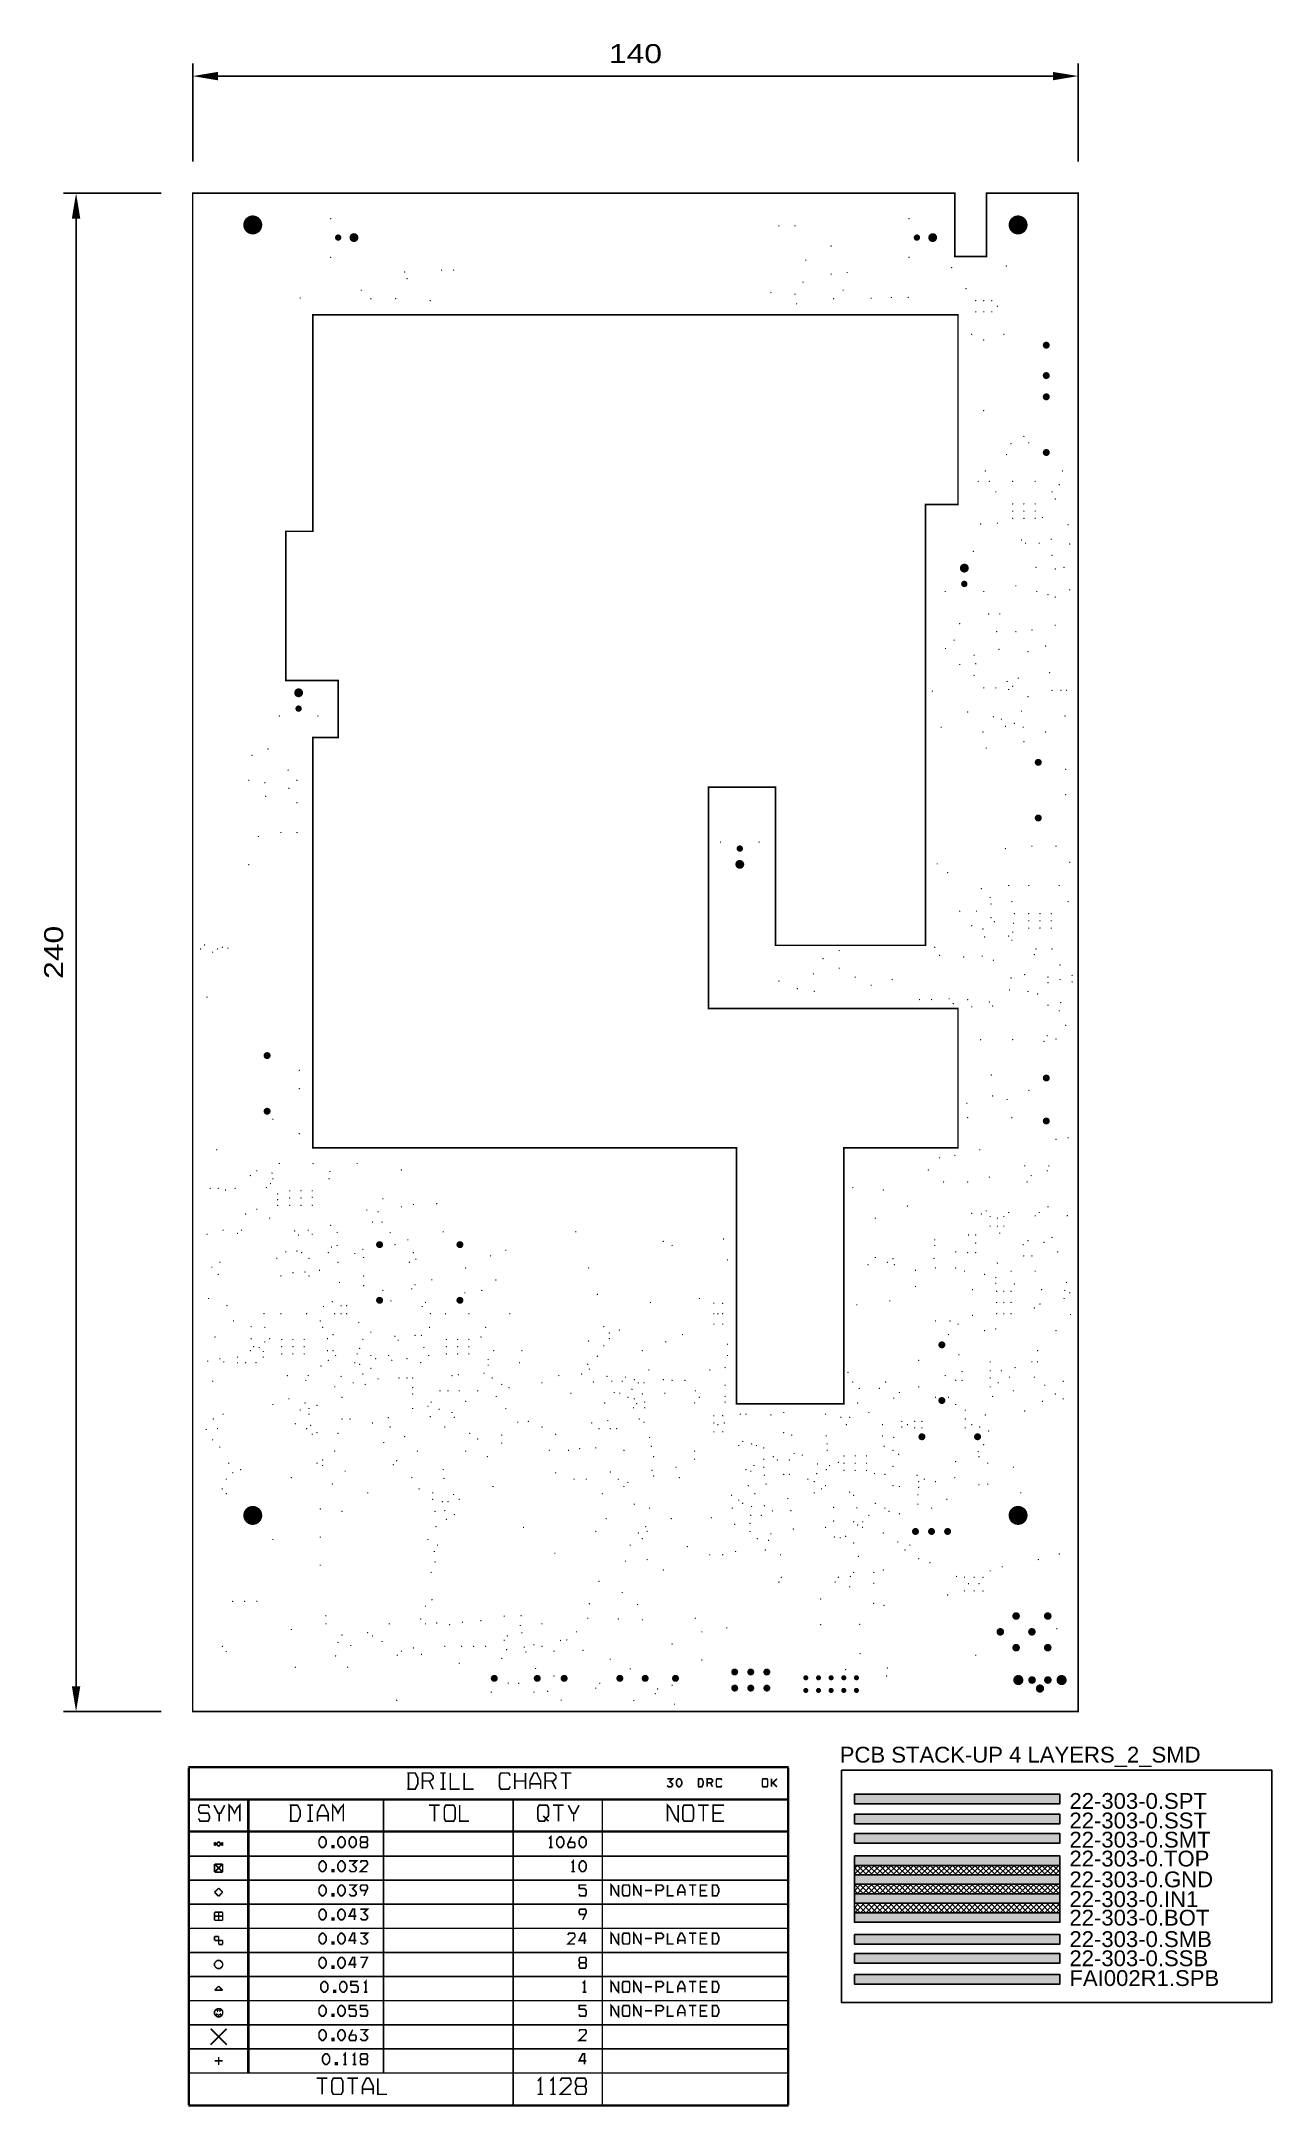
# Model space of a CAD drawing. Extents: x 360 to 555, y 561 to 888.
import ezdxf

# ---------------------------------------------------------------- set-up
doc = ezdxf.new("R2010")
doc.units = 0
doc.header["$LTSCALE"] = 10
doc.header["$MEASUREMENT"] = 0
doc.layers.get('0').update_dxf_attribs({"linetype": 'CONTINUOUS'})
doc.layers.get('Defpoints').update_dxf_attribs({"linetype": 'CONTINUOUS'})
for name, color, linetype in [('22-303-0_DRD', 6, 'CONTINUOUS'), ('22-303-0_DRL', 1, 'CONTINUOUS'), ('OGGETTO', 7, 'CONTINUOUS'), ('QUOTE', 6, 'CONTINUOUS'), ('THRUHOLE_NPT', 7, 'CONTINUOUS'), ('THRUHOLE_TAP', 1, 'CONTINUOUS')]:
    doc.layers.add(name, color=color, linetype=linetype)
doc.styles.add('STILE25', font='arial.ttf', dxfattribs={"width": 1.2, "height": 2.5})
doc.styles.add('STILE3', font='arial.ttf', dxfattribs={"width": 1.2, "height": 3})
doc.dimstyles.new('QUOTE', dxfattribs={"dimscale": 0, "dimtxt": 3, "dimasz": 4, "dimexe": 2, "dimexo": 5, "dimgap": 2, "dimtad": 1, "dimdec": 1, "dimzin": 13, "dimdsep": 46, "dimtxsty": 'STILE3', "dimcen": 0, "dimclrt": 7, "dimadec": 0, "dimazin": 0, "dimtfac": 0.666667, "dimtdec": 1, "dimtofl": 0, "dimtmove": 2, "dimatfit": 3, "dimfxl": 0, "dimtolj": 1, "dimtzin": 13, "dimarcsym": 0})

msp = doc.modelspace()

# ---------------------------------------------------------------- texts
at = {"layer": 'OGGETTO', "style": 'STILE25'}
for s, p in [('PCB STACK-UP 4 LAYERS_2_SMD', (486.21, 615.54)), ('22-303-0.SPT', (522.53, 608.22)), ('22-303-0.SST', (522.53, 605.13)), ('22-303-0.SMT', (522.53, 602.1)), ('22-303-0.TOP', (522.53, 599.11)), ('22-303-0.GND', (522.53, 595.82)), ('22-303-0.IN1', (522.53, 592.7)), ('22-303-0.BOT', (522.53, 589.77)), ('22-303-0.SMB', (522.53, 586.38)), ('22-303-0.SSB', (522.53, 583.35)), ('FAI002R1.SPB', (522.53, 580.22))]:
    msp.add_text(s, height=2.5, dxfattribs=at).set_placement(p)

# ---------------------------------------------------------------- blocks, each defined once
blk = doc.blocks.new('ROUND_2')
at = {"const_width": 0.50038}
blk.add_lwpolyline([(-0.25019, 0, 1), (0.25019, 0, 1)], format="xyb", close=True, dxfattribs=at)
blk = doc.blocks.new('ROUND_28')
at = {"const_width": 0.54991}
blk.add_lwpolyline([(-0.274954, 0, 1), (0.274954, 0, 1)], format="xyb", close=True, dxfattribs=at)
blk = doc.blocks.new('ROUND_30')
at = {"const_width": 0.65024}
blk.add_lwpolyline([(-0.32512, 0, 1), (0.32512, 0, 1)], format="xyb", close=True, dxfattribs=at)
blk = doc.blocks.new('ROUND_40')
at = {"const_width": 0.69977}
blk.add_lwpolyline([(-0.349884, 0, 1), (0.349884, 0, 1)], format="xyb", close=True, dxfattribs=at)
blk = doc.blocks.new('ROUND_111')
at = {"const_width": 1.49987}
blk.add_lwpolyline([(-0.749934, 0, 1), (0.749934, 0, 1)], format="xyb", close=True, dxfattribs=at)
blk = doc.blocks.new('ROUND_112')
at = {"const_width": 0.59944}
blk.add_lwpolyline([(-0.29972, 0, 1), (0.29972, 0, 1)], format="xyb", close=True, dxfattribs=at)
blk = doc.blocks.new('ROUND_113')
at = {"const_width": 0.40005}
blk.add_lwpolyline([(-0.200024, 0, 1), (0.200024, 0, 1)], format="xyb", close=True, dxfattribs=at)
blk = doc.blocks.new('ROUND_114')
at = {"const_width": 0.8001}
blk.add_lwpolyline([(-0.40005, 0, 1), (0.40005, 0, 1)], format="xyb", close=True, dxfattribs=at)
blk = doc.blocks.new('ROUND_115')
at = {"const_width": 0.10033}
blk.add_lwpolyline([(-0.050164, 0, 1), (0.050164, 0, 1)], format="xyb", close=True, dxfattribs=at)
blk = doc.blocks.new('ROUND_116')
at = {"const_width": 0.10033}
blk.add_lwpolyline([(-0.050164, 0, 1), (0.050164, 0, 1)], format="xyb", close=True, dxfattribs=at)
blk = doc.blocks.new('ROUND_117')
at = {"const_width": 0.10033}
blk.add_lwpolyline([(-0.050164, 0, 1), (0.050164, 0, 1)], format="xyb", close=True, dxfattribs=at)
blk = doc.blocks.new('ROUND_108')
at = {"const_width": 0.10033}
blk.add_lwpolyline([(-0.050164, 0, 1), (0.050164, 0, 1)], format="xyb", close=True, dxfattribs=at)
blk = doc.blocks.new('ROUND_85')
at = {"const_width": 0.8001}
blk.add_lwpolyline([(-0.40005, 0, 1), (0.40005, 0, 1)], format="xyb", close=True, dxfattribs=at)
blk = doc.blocks.new('ROUND_82')
at = {"const_width": 1.49987}
blk.add_lwpolyline([(-0.749934, 0, 1), (0.749934, 0, 1)], format="xyb", close=True, dxfattribs=at)
blk = doc.blocks.new('*D124')
at = {"layer": 'Defpoints', "color": 0, "transparency": 16777216}
for p in [(523.91, 882.13), (383.91, 863.61), (523.91, 863.61)]:
    blk.add_point(p, dxfattribs=at)
at = {"layer": 'QUOTE', "color": 0, "lineweight": -2, "transparency": 16777216}
for p, q in [((383.91, 868.61), (383.91, 884.13)), ((387.91, 882.13), (519.91, 882.13)), ((523.91, 868.61), (523.91, 884.13))]:
    blk.add_line(p, q, dxfattribs=at)
at = {"layer": 'QUOTE', "color": 0, "transparency": 16777216}
for points in [[(387.91, 882.79), (387.91, 881.46), (383.91, 882.13)], [(519.91, 882.79), (519.91, 881.46), (523.91, 882.13)]]:
    blk.add_solid(points, dxfattribs=at)
at = {"layer": 'QUOTE', "color": 7, "transparency": 16777216, "insert": (453.91, 885.66), "char_height": 3, "attachment_point": 5, "style": 'STILE3'}
blk.add_mtext('\\A1;140', dxfattribs=at)
blk = doc.blocks.new('*D125')
at = {"layer": 'Defpoints', "color": 0, "transparency": 16777216}
for p in [(383.91, 863.61), (365.48, 623.61), (383.91, 623.61)]:
    blk.add_point(p, dxfattribs=at)
at = {"layer": 'QUOTE', "color": 0, "lineweight": -2, "transparency": 16777216}
for p, q in [((378.91, 863.61), (363.48, 863.61)), ((365.48, 859.61), (365.48, 627.61)), ((378.91, 623.61), (363.48, 623.61))]:
    blk.add_line(p, q, dxfattribs=at)
at = {"layer": 'QUOTE', "color": 0, "transparency": 16777216}
for points in [[(364.81, 859.61), (366.14, 859.61), (365.48, 863.61)], [(364.81, 627.61), (366.14, 627.61), (365.48, 623.61)]]:
    blk.add_solid(points, dxfattribs=at)
at = {"layer": 'QUOTE', "color": 7, "transparency": 16777216, "insert": (361.95, 743.61), "char_height": 3, "attachment_point": 5, "rotation": 90, "style": 'STILE3'}
blk.add_mtext('\\A1;240', dxfattribs=at)

# ---------------------------------------------------------------- dimensions: what is measured, and where the dimension line sits
at = {"layer": 'QUOTE'}
dim = msp.add_linear_dim(base=(523.91, 882.13), p1=(383.91, 863.61), p2=(523.91, 863.61), dimstyle='QUOTE', override={"dimscale": 1}, dxfattribs=at)
dim.commit()
dim.dimension.update_dxf_attribs({"geometry": '*D124', "text_midpoint": (453.91, 885.66)})
dim = msp.add_linear_dim(base=(365.48, 623.61), p1=(383.91, 863.61), p2=(383.91, 623.61), angle=90, dimstyle='QUOTE', override={"dimscale": 1}, dxfattribs=at)
dim.commit()
dim.dimension.update_dxf_attribs({"geometry": '*D125', "text_midpoint": (361.95, 743.61)})

# ---------------------------------------------------------------- hatches: boundary and pattern name
at = {"layer": 'OGGETTO'}
h = msp.add_hatch(color=6, dxfattribs=at)
h.paths.add_polyline_path([(521.03, 610.52), (488.53, 610.52), (488.53, 609.02), (521.03, 609.02)])
h.paths.add_polyline_path([(521.03, 582.02), (488.53, 582.02), (488.53, 580.52), (521.03, 580.52)])
h = msp.add_hatch(color=7, dxfattribs=at)
h.paths.add_polyline_path([(521.03, 607.37), (488.53, 607.37), (488.53, 605.87), (521.03, 605.87)])
h.paths.add_polyline_path([(521.03, 585.33), (488.53, 585.33), (488.53, 583.83), (521.03, 583.83)])
h = msp.add_hatch(color=3, dxfattribs=at)
h.paths.add_polyline_path([(521.03, 604.31), (488.53, 604.31), (488.53, 602.81), (521.03, 602.81)])
h.paths.add_polyline_path([(521.03, 588.35), (488.53, 588.35), (488.53, 586.85), (521.03, 586.85)])
h = msp.add_hatch(color=1, dxfattribs=at)
h.paths.add_polyline_path([(521.03, 600.79), (488.53, 600.79), (488.53, 599.29), (521.03, 599.29)])
h.paths.add_polyline_path([(521.03, 597.79), (488.53, 597.79), (488.53, 596.29), (521.03, 596.29)])
h.paths.add_polyline_path([(521.03, 594.79), (488.53, 594.79), (488.53, 593.29), (521.03, 593.29)])
h.paths.add_polyline_path([(521.03, 591.79), (488.53, 591.79), (488.53, 590.29), (521.03, 590.29)])
h = msp.add_hatch(dxfattribs=at)
h.set_pattern_fill('ANSI37', color=256, scale=5, style=0)
h.set_pattern_definition([(45, (428.03836, 340.2991), (-0.4419417, 0.4419417), []), (135, (428.03836, 340.2991), (-0.4419417, -0.4419417), [])])
h.paths.add_polyline_path([(521.03, 599.29), (488.53, 599.29), (488.53, 597.79), (521.03, 597.79)])
h.paths.add_polyline_path([(521.03, 596.29), (488.53, 596.29), (488.53, 594.79), (521.03, 594.79)])
h.paths.add_polyline_path([(521.03, 593.29), (488.53, 593.29), (488.53, 591.79), (521.03, 591.79)])

# ---------------------------------------------------------------- linework, layer by layer
at = {"layer": '22-303-0_DRD', "const_width": 0.254}
for points in [[(504.41, 863.61), (504.41, 853.61), (509.42, 853.61), (509.42, 863.61), (523.91, 863.61), (523.91, 623.61), (383.91, 623.61), (383.91, 863.61), (504.41, 863.61)], [(478.12, 614.86), (383.25, 614.86)], [(383.25, 561.39), (383.25, 614.73)], [(478, 614.73), (383.38, 614.73)], [(383.38, 561.39), (383.38, 614.73)], [(417.83, 611.35), (419.1, 611.35), (419.52, 612.19), (419.52, 613.04), (419.1, 613.89), (417.83, 613.89)], [(418.04, 611.35), (418.04, 613.89)], [(420.24, 612.62), (421.51, 612.62), (421.94, 613.04), (421.94, 613.46), (421.51, 613.89), (420.24, 613.89), (420.24, 611.35)], [(423.92, 613.89), (423.08, 613.89)], [(423.5, 611.35), (423.5, 613.89)], [(426.13, 611.35), (424.65, 611.35), (424.65, 613.89)], [(428.33, 611.35), (426.85, 611.35), (426.85, 613.89)], [(434.11, 611.77), (433.89, 611.35), (432.62, 611.35), (432.41, 611.77), (432.41, 613.46), (432.62, 613.89), (433.89, 613.89), (434.11, 613.46)], [(434.83, 611.35), (434.83, 613.89)], [(436.52, 611.35), (436.52, 613.89)], [(438.93, 611.35), (438.93, 612.62), (438.3, 613.89), (437.87, 613.89), (437.24, 612.62), (437.24, 611.35)], [(439.65, 612.62), (440.92, 612.62), (441.35, 613.04), (441.35, 613.46), (440.92, 613.89), (439.65, 613.89), (439.65, 611.35)], [(443.76, 613.89), (442.07, 613.89)], [(442.91, 611.35), (442.91, 613.89)], [(478, 561.39), (478, 614.73)], [(478.12, 561.39), (478.12, 614.73)], [(421.3, 612.62), (421.94, 611.35)], [(423.92, 611.35), (423.08, 611.35)], [(436.52, 612.62), (434.83, 612.62)], [(438.93, 612.19), (437.24, 612.19)], [(440.71, 612.62), (441.35, 611.35)], [(458.93, 611.92), (459.14, 611.71), (459.56, 611.71), (459.77, 611.92), (459.77, 612.13), (459.35, 612.55), (459.77, 612.98), (458.93, 612.98)], [(460.7, 611.71), (460.49, 611.92), (460.39, 612.13), (460.39, 612.55), (460.49, 612.76), (460.7, 612.98), (460.91, 612.98), (461.13, 612.76), (461.23, 612.55), (461.23, 612.13), (461.13, 611.92), (460.91, 611.71), (460.7, 611.71)], [(463.78, 611.71), (464.42, 611.71), (464.63, 612.13), (464.63, 612.55), (464.42, 612.98), (463.78, 612.98)], [(463.89, 611.71), (463.89, 612.98)], [(465.24, 612.34), (465.88, 612.34), (466.09, 612.55), (466.09, 612.76), (465.88, 612.98), (465.24, 612.98), (465.24, 611.71)], [(465.77, 612.34), (466.09, 611.71)], [(467.55, 611.92), (467.44, 611.71), (466.81, 611.71), (466.7, 611.92), (466.7, 612.76), (466.81, 612.98), (467.44, 612.98), (467.55, 612.76)], [(474.08, 611.71), (473.98, 611.92), (473.98, 612.76), (474.08, 612.98), (474.71, 612.98), (474.82, 612.76), (474.82, 611.92), (474.71, 611.71), (474.08, 611.71)], [(475.44, 612.98), (475.44, 611.71)], [(476.28, 611.71), (475.65, 612.34), (476.28, 612.98)], [(478, 609.78), (383.38, 609.78)], [(478, 609.65), (383.38, 609.65)], [(386.56, 608.38), (386.35, 608.81), (385.08, 608.81), (384.86, 608.38), (384.86, 607.96), (385.08, 607.54), (386.35, 607.54), (386.56, 607.11), (386.56, 606.69), (386.35, 606.27), (385.08, 606.27), (384.86, 606.69)], [(388.97, 608.81), (388.33, 607.54), (387.91, 607.54), (387.27, 608.81)], [(388.12, 606.27), (388.12, 607.54)], [(391.38, 606.27), (391.38, 608.81), (390.96, 608.38), (390.54, 607.54), (390.11, 608.38), (389.69, 608.81), (389.69, 606.27)], [(392.65, 566.47), (392.65, 609.65)], [(392.78, 566.47), (392.78, 609.65)], [(399.22, 606.27), (400.49, 606.27), (400.92, 607.11), (400.92, 607.96), (400.49, 608.81), (399.22, 608.81)], [(399.44, 606.27), (399.44, 608.81)], [(402.91, 608.81), (402.06, 608.81)], [(402.48, 606.27), (402.48, 608.81)], [(405.32, 606.27), (405.32, 607.54), (404.68, 608.81), (404.26, 608.81), (403.63, 607.54), (403.63, 606.27)], [(407.73, 606.27), (407.73, 608.81), (407.31, 608.38), (406.89, 607.54), (406.46, 608.38), (406.04, 608.81), (406.04, 606.27)], [(414.09, 566.47), (414.09, 609.65)], [(422.98, 608.81), (421.29, 608.81)], [(422.14, 606.27), (422.14, 608.81)], [(423.91, 606.27), (423.7, 606.69), (423.7, 608.38), (423.91, 608.81), (425.18, 608.81), (425.4, 608.38), (425.4, 606.69), (425.18, 606.27), (423.91, 606.27)], [(427.6, 606.27), (426.12, 606.27), (426.12, 608.81)], [(434.58, 561.39), (434.58, 609.65)], [(438.48, 606.69), (438.69, 606.27), (439.54, 606.27), (439.75, 606.69), (440.17, 607.11), (440.17, 608.38), (439.96, 608.81), (438.69, 608.81), (438.48, 608.38), (438.48, 606.69)], [(442.58, 608.81), (440.89, 608.81)], [(441.74, 606.27), (441.74, 608.81)], [(445, 608.81), (444.36, 607.54), (443.94, 607.54), (443.3, 608.81)], [(444.15, 606.27), (444.15, 607.54)], [(448.68, 561.39), (448.68, 609.65)], [(460.67, 608.81), (460.67, 606.27), (460.25, 606.69), (459.4, 608.38), (458.98, 608.81), (458.98, 606.27)], [(461.6, 606.27), (461.39, 606.69), (461.39, 608.38), (461.6, 608.81), (462.87, 608.81), (463.08, 608.38), (463.08, 606.69), (462.87, 606.27), (461.6, 606.27)], [(465.5, 608.81), (463.8, 608.81)], [(464.65, 606.27), (464.65, 608.81)], [(467.91, 606.27), (466.22, 606.27), (466.22, 608.81), (467.91, 608.81)], [(467.49, 607.54), (466.22, 607.54)], [(478, 604.7), (383.38, 604.7)], [(478, 604.57), (383.38, 604.57)], [(402.91, 606.27), (402.06, 606.27)], [(405.32, 607.11), (403.63, 607.11)], [(439.32, 607.11), (440.17, 606.27)], [(440.52, 602.1), (440.52, 603.8), (440.24, 603.51)], [(478, 600.76), (383.38, 600.76)], [(387.38, 602.41), (388.02, 603.05)], [(387.38, 602.92), (387.38, 602.41)], [(388.02, 602.29), (387.38, 602.92)], [(388.02, 603.05), (388.65, 602.41)], [(388.65, 602.92), (388.02, 602.29)], [(388.65, 602.41), (388.65, 602.92)], [(404.3, 602.1), (404.02, 602.39), (403.88, 602.67), (403.88, 603.23), (404.02, 603.51), (404.3, 603.8), (404.58, 603.8), (404.86, 603.51), (405.01, 603.23), (405.01, 602.67), (404.86, 602.39), (404.58, 602.1), (404.3, 602.1)], [(405.94, 602.1), (406.22, 602.1), (406.22, 602.39), (405.94, 602.39), (405.94, 602.1)], [(407.29, 602.1), (407.01, 602.39), (406.87, 602.67), (406.87, 603.23), (407.01, 603.51), (407.29, 603.8), (407.57, 603.8), (407.86, 603.51), (408, 603.23), (408, 602.67), (407.86, 602.39), (407.57, 602.1), (407.29, 602.1)], [(409.07, 602.1), (408.79, 602.39), (408.65, 602.67), (408.65, 603.23), (408.79, 603.51), (409.07, 603.8), (409.35, 603.8), (409.63, 603.51), (409.78, 603.23), (409.78, 602.67), (409.63, 602.39), (409.35, 602.1), (409.07, 602.1)], [(411.41, 602.95), (411.55, 603.23), (411.55, 603.51), (411.41, 603.8), (410.57, 603.8), (410.42, 603.51), (410.42, 603.23), (410.57, 602.95), (411.41, 602.95), (411.55, 602.67), (411.55, 602.39), (411.41, 602.1), (410.57, 602.1), (410.42, 602.39), (410.42, 602.67), (410.57, 602.95)], [(440.81, 602.1), (440.24, 602.1)], [(441.88, 602.1), (441.6, 602.39), (441.46, 602.67), (441.46, 603.23), (441.6, 603.51), (441.88, 603.8), (442.16, 603.8), (442.44, 603.51), (442.58, 603.23), (442.58, 602.67), (442.44, 602.39), (442.16, 602.1), (441.88, 602.1)], [(443.37, 602.95), (444.22, 602.95), (444.36, 602.67), (444.36, 602.39), (444.22, 602.1), (443.37, 602.1), (443.23, 602.39), (443.23, 602.67), (443.8, 603.8)], [(445.43, 602.1), (445.15, 602.39), (445.01, 602.67), (445.01, 603.23), (445.15, 603.51), (445.43, 603.8), (445.72, 603.8), (446, 603.51), (446.14, 603.23), (446.14, 602.67), (446, 602.39), (445.72, 602.1), (445.43, 602.1)], [(387.38, 599.49), (387.38, 598.22)], [(388.65, 599.49), (387.38, 599.49)], [(388.65, 599.49), (387.38, 598.22)], [(388.65, 598.22), (387.38, 599.49)], [(387.38, 598.22), (388.65, 598.22)], [(388.65, 598.22), (388.65, 599.49)], [(404.3, 598.29), (404.02, 598.58), (403.88, 598.86), (403.88, 599.42), (404.02, 599.7), (404.3, 599.99), (404.58, 599.99), (404.86, 599.7), (405.01, 599.42), (405.01, 598.86), (404.86, 598.58), (404.58, 598.29), (404.3, 598.29)], [(405.94, 598.29), (406.22, 598.29), (406.22, 598.58), (405.94, 598.58), (405.94, 598.29)], [(407.29, 598.29), (407.01, 598.58), (406.87, 598.86), (406.87, 599.42), (407.01, 599.7), (407.29, 599.99), (407.57, 599.99), (407.86, 599.7), (408, 599.42), (408, 598.86), (407.86, 598.58), (407.57, 598.29), (407.29, 598.29)], [(408.65, 598.58), (408.93, 598.29), (409.49, 598.29), (409.78, 598.58), (409.78, 598.86), (409.21, 599.42), (409.78, 599.99), (408.65, 599.99)], [(411.55, 598.29), (410.42, 598.29), (411.55, 599.42), (411.55, 599.7), (411.41, 599.99), (410.57, 599.99), (410.42, 599.7)], [(444.08, 598.29), (444.08, 599.99), (443.8, 599.7)], [(444.36, 598.29), (443.8, 598.29)], [(445.43, 598.29), (445.15, 598.58), (445.01, 598.86), (445.01, 599.42), (445.15, 599.7), (445.43, 599.99), (445.72, 599.99), (446, 599.7), (446.14, 599.42), (446.14, 598.86), (446, 598.58), (445.72, 598.29), (445.43, 598.29)], [(478, 596.95), (383.38, 596.95)], [(388.02, 595.68), (387.38, 595.05)], [(387.38, 595.05), (388.02, 594.41)], [(388.65, 595.05), (388.02, 595.68)], [(388.02, 594.41), (388.65, 595.05)], [(404.3, 594.48), (404.02, 594.77), (403.88, 595.05), (403.88, 595.61), (404.02, 595.89), (404.3, 596.18), (404.58, 596.18), (404.86, 595.89), (405.01, 595.61), (405.01, 595.05), (404.86, 594.77), (404.58, 594.48), (404.3, 594.48)], [(405.94, 594.48), (406.22, 594.48), (406.22, 594.77), (405.94, 594.77), (405.94, 594.48)], [(407.29, 594.48), (407.01, 594.77), (406.87, 595.05), (406.87, 595.61), (407.01, 595.89), (407.29, 596.18), (407.57, 596.18), (407.86, 595.89), (408, 595.61), (408, 595.05), (407.86, 594.77), (407.57, 594.48), (407.29, 594.48)], [(408.65, 594.77), (408.93, 594.48), (409.49, 594.48), (409.78, 594.77), (409.78, 595.05), (409.21, 595.61), (409.78, 596.18), (408.65, 596.18)], [(411.41, 595.33), (410.57, 595.33), (410.42, 595.61), (410.42, 595.89), (410.57, 596.18), (411.41, 596.18), (411.55, 595.89), (411.55, 595.61), (410.99, 594.48)], [(445.01, 594.77), (445.15, 594.48), (446, 594.48), (446.14, 594.77), (446.14, 595.33), (445.86, 595.61), (445.01, 595.61), (445.01, 596.18), (446.14, 596.18)], [(451.22, 596.18), (451.22, 594.48), (450.94, 594.77), (450.37, 595.89), (450.09, 596.18), (450.09, 594.48)], [(452.01, 594.48), (451.87, 594.77), (451.87, 595.89), (452.01, 596.18), (452.86, 596.18), (453, 595.89), (453, 594.77), (452.86, 594.48), (452.01, 594.48)], [(454.78, 596.18), (454.78, 594.48), (454.49, 594.77), (453.93, 595.89), (453.65, 596.18), (453.65, 594.48)], [(456.55, 595.33), (455.43, 595.33)], [(457.2, 595.33), (458.05, 595.33), (458.33, 595.61), (458.33, 595.89), (458.05, 596.18), (457.2, 596.18), (457.2, 594.48)], [(459.97, 594.48), (458.98, 594.48), (458.98, 596.18)], [(461.75, 594.48), (461.75, 595.33), (461.32, 596.18), (461.04, 596.18), (460.62, 595.33), (460.62, 594.48)], [(461.75, 595.05), (460.62, 595.05)], [(463.53, 596.18), (462.4, 596.18)], [(462.96, 594.48), (462.96, 596.18)], [(465.3, 594.48), (464.17, 594.48), (464.17, 596.18), (465.3, 596.18)], [(465.02, 595.33), (464.17, 595.33)], [(465.95, 594.48), (466.8, 594.48), (467.08, 595.05), (467.08, 595.61), (466.8, 596.18), (465.95, 596.18)], [(466.09, 594.48), (466.09, 596.18)], [(478, 593.14), (383.38, 593.14)], [(387.38, 591.87), (387.38, 590.6)], [(388.65, 591.87), (387.38, 591.87)], [(388.65, 591.24), (387.38, 591.24)], [(388.02, 591.87), (388.02, 590.6)], [(388.65, 590.6), (388.65, 591.87)], [(404.3, 590.67), (404.02, 590.96), (403.88, 591.24), (403.88, 591.8), (404.02, 592.08), (404.3, 592.37), (404.58, 592.37), (404.86, 592.08), (405.01, 591.8), (405.01, 591.24), (404.86, 590.96), (404.58, 590.67), (404.3, 590.67)], [(405.94, 590.67), (406.22, 590.67), (406.22, 590.96), (405.94, 590.96), (405.94, 590.67)], [(407.29, 590.67), (407.01, 590.96), (406.87, 591.24), (406.87, 591.8), (407.01, 592.08), (407.29, 592.37), (407.57, 592.37), (407.86, 592.08), (408, 591.8), (408, 591.24), (407.86, 590.96), (407.57, 590.67), (407.29, 590.67)], [(409.78, 591.24), (408.65, 591.24), (409.21, 592.37), (409.49, 592.37), (409.49, 590.67)], [(410.42, 590.96), (410.71, 590.67), (411.27, 590.67), (411.55, 590.96), (411.55, 591.24), (410.99, 591.8), (411.55, 592.37), (410.42, 592.37)], [(446, 591.52), (445.15, 591.52), (445.01, 591.8), (445.01, 592.08), (445.15, 592.37), (446, 592.37), (446.14, 592.08), (446.14, 591.8), (445.58, 590.67)], [(478, 589.33), (383.38, 589.33)], [(387.38, 590.6), (388.65, 590.6)], [(387.38, 588.06), (387.38, 587.43)], [(388.02, 588.06), (387.38, 588.06)], [(388.02, 586.79), (388.02, 588.06)], [(404.3, 586.86), (404.02, 587.15), (403.88, 587.43), (403.88, 587.99), (404.02, 588.27), (404.3, 588.56), (404.58, 588.56), (404.86, 588.27), (405.01, 587.99), (405.01, 587.43), (404.86, 587.15), (404.58, 586.86), (404.3, 586.86)], [(407.29, 586.86), (407.01, 587.15), (406.87, 587.43), (406.87, 587.99), (407.01, 588.27), (407.29, 588.56), (407.57, 588.56), (407.86, 588.27), (408, 587.99), (408, 587.43), (407.86, 587.15), (407.57, 586.86), (407.29, 586.86)], [(409.78, 587.43), (408.65, 587.43), (409.21, 588.56), (409.49, 588.56), (409.49, 586.86)], [(410.42, 587.15), (410.71, 586.86), (411.27, 586.86), (411.55, 587.15), (411.55, 587.43), (410.99, 587.99), (411.55, 588.56), (410.42, 588.56)], [(444.36, 586.86), (443.23, 586.86), (444.36, 587.99), (444.36, 588.27), (444.22, 588.56), (443.37, 588.56), (443.23, 588.27)], [(446.14, 587.43), (445.01, 587.43), (445.58, 588.56), (445.86, 588.56), (445.86, 586.86)], [(451.22, 588.56), (451.22, 586.86), (450.94, 587.15), (450.37, 588.27), (450.09, 588.56), (450.09, 586.86)], [(452.01, 586.86), (451.87, 587.15), (451.87, 588.27), (452.01, 588.56), (452.86, 588.56), (453, 588.27), (453, 587.15), (452.86, 586.86), (452.01, 586.86)], [(454.78, 588.56), (454.78, 586.86), (454.49, 587.15), (453.93, 588.27), (453.65, 588.56), (453.65, 586.86)], [(456.55, 587.71), (455.43, 587.71)], [(457.2, 587.71), (458.05, 587.71), (458.33, 587.99), (458.33, 588.27), (458.05, 588.56), (457.2, 588.56), (457.2, 586.86)], [(459.97, 586.86), (458.98, 586.86), (458.98, 588.56)], [(461.75, 586.86), (461.75, 587.71), (461.32, 588.56), (461.04, 588.56), (460.62, 587.71), (460.62, 586.86)], [(463.53, 588.56), (462.4, 588.56)], [(462.96, 586.86), (462.96, 588.56)], [(465.3, 586.86), (464.17, 586.86), (464.17, 588.56), (465.3, 588.56)], [(465.02, 587.71), (464.17, 587.71)], [(465.95, 586.86), (466.8, 586.86), (467.08, 587.43), (467.08, 587.99), (466.8, 588.56), (465.95, 588.56)], [(466.09, 586.86), (466.09, 588.56)], [(478, 585.52), (383.38, 585.52)], [(387.38, 587.43), (388.65, 587.43)], [(388.65, 586.79), (388.02, 586.79)], [(388.65, 587.43), (388.65, 586.79)], [(404.3, 583.05), (404.02, 583.34), (403.88, 583.62), (403.88, 584.18), (404.02, 584.46), (404.3, 584.75), (404.58, 584.75), (404.86, 584.46), (405.01, 584.18), (405.01, 583.62), (404.86, 583.34), (404.58, 583.05), (404.3, 583.05)], [(405.94, 586.86), (406.22, 586.86), (406.22, 587.15), (405.94, 587.15), (405.94, 586.86)], [(407.29, 583.05), (407.01, 583.34), (406.87, 583.62), (406.87, 584.18), (407.01, 584.46), (407.29, 584.75), (407.57, 584.75), (407.86, 584.46), (408, 584.18), (408, 583.62), (407.86, 583.34), (407.57, 583.05), (407.29, 583.05)], [(409.78, 583.62), (408.65, 583.62), (409.21, 584.75), (409.49, 584.75), (409.49, 583.05)], [(410.71, 583.05), (411.55, 584.75), (410.42, 584.75)], [(446, 583.9), (446.14, 584.18), (446.14, 584.46), (446, 584.75), (445.15, 584.75), (445.01, 584.46), (445.01, 584.18), (445.15, 583.9), (446, 583.9), (446.14, 583.62), (446.14, 583.34), (446, 583.05), (445.15, 583.05), (445.01, 583.34), (445.01, 583.62), (445.15, 583.9)], [(461.75, 587.43), (460.62, 587.43)], [(478, 581.71), (383.38, 581.71)], [(387.76, 584.25), (387.38, 583.87)], [(387.38, 583.87), (387.38, 583.36)], [(387.38, 583.36), (387.76, 582.98)], [(388.27, 584.25), (387.76, 584.25)], [(387.76, 582.98), (388.27, 582.98)], [(388.65, 583.87), (388.27, 584.25)], [(388.27, 582.98), (388.65, 583.36)], [(388.65, 583.36), (388.65, 583.87)], [(405.94, 583.05), (406.22, 583.05), (406.22, 583.34), (405.94, 583.34), (405.94, 583.05)], [(411.27, 579.24), (411.27, 580.94), (410.99, 580.65)], [(445.86, 579.24), (445.86, 580.94), (445.58, 580.65)], [(451.22, 580.94), (451.22, 579.24), (450.94, 579.53), (450.37, 580.65), (450.09, 580.94), (450.09, 579.24)], [(454.78, 580.94), (454.78, 579.24), (454.49, 579.53), (453.93, 580.65), (453.65, 580.94), (453.65, 579.24)], [(478, 577.9), (383.38, 577.9)], [(388.02, 580.19), (387.38, 579.55)], [(387.38, 579.55), (388.65, 579.55)], [(388.65, 579.55), (388.02, 580.19)], [(404.58, 579.24), (404.3, 579.53), (404.16, 579.81), (404.16, 580.37), (404.3, 580.65), (404.58, 580.94), (404.86, 580.94), (405.15, 580.65), (405.29, 580.37), (405.29, 579.81), (405.15, 579.53), (404.86, 579.24), (404.58, 579.24)], [(406.22, 579.24), (406.5, 579.24), (406.5, 579.53), (406.22, 579.53), (406.22, 579.24)], [(407.57, 579.24), (407.29, 579.53), (407.15, 579.81), (407.15, 580.37), (407.29, 580.65), (407.57, 580.94), (407.86, 580.94), (408.14, 580.65), (408.28, 580.37), (408.28, 579.81), (408.14, 579.53), (407.86, 579.24), (407.57, 579.24)], [(408.93, 579.53), (409.07, 579.24), (409.92, 579.24), (410.06, 579.53), (410.06, 580.09), (409.78, 580.37), (408.93, 580.37), (408.93, 580.94), (410.06, 580.94)], [(411.55, 579.24), (410.99, 579.24)], [(446.14, 579.24), (445.58, 579.24)], [(452.01, 579.24), (451.87, 579.53), (451.87, 580.65), (452.01, 580.94), (452.86, 580.94), (453, 580.65), (453, 579.53), (452.86, 579.24), (452.01, 579.24)], [(456.55, 580.09), (455.43, 580.09)], [(457.2, 580.09), (458.05, 580.09), (458.33, 580.37), (458.33, 580.65), (458.05, 580.94), (457.2, 580.94), (457.2, 579.24)], [(459.97, 579.24), (458.98, 579.24), (458.98, 580.94)], [(461.75, 579.24), (461.75, 580.09), (461.32, 580.94), (461.04, 580.94), (460.62, 580.09), (460.62, 579.24)], [(461.75, 579.81), (460.62, 579.81)], [(463.53, 580.94), (462.4, 580.94)], [(462.96, 579.24), (462.96, 580.94)], [(465.3, 579.24), (464.17, 579.24), (464.17, 580.94), (465.3, 580.94)], [(465.02, 580.09), (464.17, 580.09)], [(465.95, 579.24), (466.8, 579.24), (467.08, 579.81), (467.08, 580.37), (466.8, 580.94), (465.95, 580.94)], [(466.09, 579.24), (466.09, 580.94)], [(387.76, 576.63), (387.38, 576.25)], [(387.38, 576.25), (387.38, 575.74)], [(387.38, 575.74), (387.76, 575.36)], [(387.89, 575.62), (387.64, 575.87)], [(388.27, 576.63), (387.76, 576.63)], [(387.76, 576.38), (387.76, 576.25)], [(387.89, 576.38), (387.76, 576.38)], [(387.76, 576.25), (387.89, 576.25)], [(387.76, 575.36), (388.27, 575.36)], [(387.89, 576.25), (387.89, 576.38)], [(388.14, 575.62), (387.89, 575.62)], [(388.14, 576.38), (388.14, 576.25)], [(388.27, 576.38), (388.14, 576.38)], [(388.14, 576.25), (388.27, 576.25)], [(388.4, 575.87), (388.14, 575.62)], [(388.65, 576.25), (388.27, 576.63)], [(388.27, 576.25), (388.27, 576.38)], [(388.27, 575.36), (388.65, 575.74)], [(388.65, 575.74), (388.65, 576.25)], [(404.3, 575.43), (404.02, 575.72), (403.88, 576), (403.88, 576.56), (404.02, 576.84), (404.3, 577.13), (404.58, 577.13), (404.86, 576.84), (405.01, 576.56), (405.01, 576), (404.86, 575.72), (404.58, 575.43), (404.3, 575.43)], [(405.94, 575.43), (406.22, 575.43), (406.22, 575.72), (405.94, 575.72), (405.94, 575.43)], [(407.29, 575.43), (407.01, 575.72), (406.87, 576), (406.87, 576.56), (407.01, 576.84), (407.29, 577.13), (407.57, 577.13), (407.86, 576.84), (408, 576.56), (408, 576), (407.86, 575.72), (407.57, 575.43), (407.29, 575.43)], [(408.65, 575.72), (408.79, 575.43), (409.63, 575.43), (409.78, 575.72), (409.78, 576.28), (409.49, 576.56), (408.65, 576.56), (408.65, 577.13), (409.78, 577.13)], [(410.42, 575.72), (410.57, 575.43), (411.41, 575.43), (411.55, 575.72), (411.55, 576.28), (411.27, 576.56), (410.42, 576.56), (410.42, 577.13), (411.55, 577.13)], [(445.01, 575.72), (445.15, 575.43), (446, 575.43), (446.14, 575.72), (446.14, 576.28), (445.86, 576.56), (445.01, 576.56), (445.01, 577.13), (446.14, 577.13)], [(451.22, 577.13), (451.22, 575.43), (450.94, 575.72), (450.37, 576.84), (450.09, 577.13), (450.09, 575.43)], [(452.01, 575.43), (451.87, 575.72), (451.87, 576.84), (452.01, 577.13), (452.86, 577.13), (453, 576.84), (453, 575.72), (452.86, 575.43), (452.01, 575.43)], [(454.78, 577.13), (454.78, 575.43), (454.49, 575.72), (453.93, 576.84), (453.65, 577.13), (453.65, 575.43)], [(456.55, 576.28), (455.43, 576.28)], [(457.2, 576.28), (458.05, 576.28), (458.33, 576.56), (458.33, 576.84), (458.05, 577.13), (457.2, 577.13), (457.2, 575.43)], [(459.97, 575.43), (458.98, 575.43), (458.98, 577.13)], [(461.75, 575.43), (461.75, 576.28), (461.32, 577.13), (461.04, 577.13), (460.62, 576.28), (460.62, 575.43)], [(461.75, 576), (460.62, 576)], [(463.53, 577.13), (462.4, 577.13)], [(462.96, 575.43), (462.96, 577.13)], [(465.3, 575.43), (464.17, 575.43), (464.17, 577.13), (465.3, 577.13)], [(465.02, 576.28), (464.17, 576.28)], [(465.95, 575.43), (466.8, 575.43), (467.08, 576), (467.08, 576.56), (466.8, 577.13), (465.95, 577.13)], [(466.09, 575.43), (466.09, 577.13)], [(478, 574.09), (383.38, 574.09)], [(389.29, 573.46), (386.75, 570.92)], [(389.29, 570.92), (386.75, 573.46)], [(404.3, 571.62), (404.02, 571.91), (403.88, 572.19), (403.88, 572.75), (404.02, 573.03), (404.3, 573.32), (404.58, 573.32), (404.86, 573.03), (405.01, 572.75), (405.01, 572.19), (404.86, 571.91), (404.58, 571.62), (404.3, 571.62)], [(405.94, 571.62), (406.22, 571.62), (406.22, 571.91), (405.94, 571.91), (405.94, 571.62)], [(407.29, 571.62), (407.01, 571.91), (406.87, 572.19), (406.87, 572.75), (407.01, 573.03), (407.29, 573.32), (407.57, 573.32), (407.86, 573.03), (408, 572.75), (408, 572.19), (407.86, 571.91), (407.57, 571.62), (407.29, 571.62)], [(408.79, 572.47), (409.63, 572.47), (409.78, 572.19), (409.78, 571.91), (409.63, 571.62), (408.79, 571.62), (408.65, 571.91), (408.65, 572.19), (409.21, 573.32)], [(410.42, 571.91), (410.71, 571.62), (411.27, 571.62), (411.55, 571.91), (411.55, 572.19), (410.99, 572.75), (411.55, 573.32), (410.42, 573.32)], [(446.14, 571.62), (445.01, 571.62), (446.14, 572.75), (446.14, 573.03), (446, 573.32), (445.15, 573.32), (445.01, 573.03)], [(478, 570.28), (383.38, 570.28)], [(388.65, 568.38), (387.38, 568.38)], [(388.02, 569.01), (388.02, 567.74)], [(404.86, 567.81), (404.58, 568.1), (404.44, 568.38), (404.44, 568.94), (404.58, 569.22), (404.86, 569.51), (405.15, 569.51), (405.43, 569.22), (405.57, 568.94), (405.57, 568.38), (405.43, 568.1), (405.15, 567.81), (404.86, 567.81)], [(406.5, 567.81), (406.78, 567.81), (406.78, 568.1), (406.5, 568.1), (406.5, 567.81)], [(408, 567.81), (408, 569.51), (407.72, 569.22)], [(409.49, 567.81), (409.49, 569.51), (409.21, 569.22)], [(411.41, 568.66), (411.55, 568.94), (411.55, 569.22), (411.41, 569.51), (410.57, 569.51), (410.42, 569.22), (410.42, 568.94), (410.57, 568.66), (411.41, 568.66), (411.55, 568.38), (411.55, 568.1), (411.41, 567.81), (410.57, 567.81), (410.42, 568.1), (410.42, 568.38), (410.57, 568.66)], [(446.14, 568.38), (445.01, 568.38), (445.58, 569.51), (445.86, 569.51), (445.86, 567.81)], [(478, 566.47), (383.38, 566.47)], [(405.21, 565.63), (403.52, 565.63)], [(404.37, 563.09), (404.37, 565.63)], [(406.14, 563.09), (405.93, 563.51), (405.93, 565.2), (406.14, 565.63), (407.41, 565.63), (407.63, 565.2), (407.63, 563.51), (407.41, 563.09), (406.14, 563.09)], [(408.28, 567.81), (407.72, 567.81)], [(410.04, 565.63), (408.35, 565.63)], [(409.19, 563.09), (409.19, 565.63)], [(409.78, 567.81), (409.21, 567.81)], [(412.45, 563.09), (412.45, 564.36), (411.82, 565.63), (411.39, 565.63), (410.76, 564.36), (410.76, 563.09)], [(414.65, 563.09), (413.17, 563.09), (413.17, 565.63)], [(438.9, 563.09), (438.9, 565.63), (438.48, 565.2)], [(440.89, 563.09), (440.89, 565.63), (440.47, 565.2)], [(443.73, 563.09), (442.03, 563.09), (443.73, 564.78), (443.73, 565.2), (443.52, 565.63), (442.25, 565.63), (442.03, 565.2)], [(445.93, 564.36), (446.14, 564.78), (446.14, 565.2), (445.93, 565.63), (444.66, 565.63), (444.45, 565.2), (444.45, 564.78), (444.66, 564.36), (445.93, 564.36), (446.14, 563.93), (446.14, 563.51), (445.93, 563.09), (444.66, 563.09), (444.45, 563.51), (444.45, 563.93), (444.66, 564.36)], [(412.45, 563.93), (410.76, 563.93)], [(439.32, 563.09), (438.48, 563.09)], [(441.31, 563.09), (440.47, 563.09)], [(478.12, 561.27), (383.25, 561.27)], [(478, 561.39), (383.38, 561.39)]]:
    msp.add_lwpolyline(points, dxfattribs=at)
at = {"layer": '22-303-0_DRL', "const_width": 0.254}
for points in [[(504.41, 863.61), (504.41, 853.61), (509.42, 853.61), (509.42, 863.61), (523.91, 863.61), (523.91, 623.61), (383.91, 623.61), (383.91, 863.61), (504.41, 863.61)], [(486.87, 672.24), (469.87, 672.24), (469.87, 712.72), (402.91, 712.72), (402.91, 777.59), (406.91, 777.59), (406.91, 786.59), (398.66, 786.59), (398.66, 810.17), (402.91, 810.17), (402.91, 844.39), (504.91, 844.39), (504.91, 814.39), (499.78, 814.39), (499.78, 744.72), (476.05, 744.72), (476.05, 769.72), (465.45, 769.72), (465.45, 734.72), (504.91, 734.72), (504.91, 712.72), (486.87, 712.72), (486.87, 672.24)]]:
    msp.add_lwpolyline(points, dxfattribs=at)
at = {"layer": 'OGGETTO'}
for points in [[(486.5, 614.36), (554.51, 614.36), (554.51, 577.6), (486.5, 577.6)], [(488.53, 610.52), (521.03, 610.52), (521.03, 609.02), (488.53, 609.02)], [(488.53, 607.37), (521.03, 607.37), (521.03, 605.87), (488.53, 605.87)], [(488.53, 604.31), (521.03, 604.31), (521.03, 602.81), (488.53, 602.81)], [(488.53, 600.79), (521.03, 600.79), (521.03, 599.29), (488.53, 599.29)], [(488.53, 599.29), (521.03, 599.29), (521.03, 597.79), (488.53, 597.79)], [(488.53, 597.79), (521.03, 597.79), (521.03, 596.29), (488.53, 596.29)], [(488.53, 596.29), (521.03, 596.29), (521.03, 594.79), (488.53, 594.79)], [(488.53, 594.79), (521.03, 594.79), (521.03, 593.29), (488.53, 593.29)], [(488.53, 593.29), (521.03, 593.29), (521.03, 591.79), (488.53, 591.79)], [(488.53, 591.79), (521.03, 591.79), (521.03, 590.29), (488.53, 590.29)], [(488.53, 588.35), (521.03, 588.35), (521.03, 586.85), (488.53, 586.85)], [(488.53, 585.33), (521.03, 585.33), (521.03, 583.83), (488.53, 583.83)], [(488.53, 582.02), (521.03, 582.02), (521.03, 580.52), (488.53, 580.52)]]:
    msp.add_lwpolyline(points, close=True, dxfattribs=at)

# ---------------------------------------------------------------- block references
at = {"layer": '22-303-0_DRL'}
for name, p in [('ROUND_111', (393.41, 858.6)), ('ROUND_117', (405.73, 859.59)), ('ROUND_117', (497.17, 859.59)), ('ROUND_111', (514.41, 858.6)), ('ROUND_2', (406.91, 856.6)), ('ROUND_40', (409.41, 856.6)), ('ROUND_117', (476.6, 858.45)), ('ROUND_117', (479.14, 858.45)), ('ROUND_2', (498.41, 856.6)), ('ROUND_40', (500.91, 856.6)), ('ROUND_117', (405.73, 853.49)), ('ROUND_117', (480.84, 853.04)), ('ROUND_117', (484.85, 855.27)), ('ROUND_117', (497.17, 853.49)), ('ROUND_117', (512.54, 852.1)), ('ROUND_117', (417.42, 851.16)), ('ROUND_117', (417.8, 850.12)), ('ROUND_117', (423.26, 851.46)), ('ROUND_117', (425.16, 851.46)), ('ROUND_117', (480.41, 849.56)), ('ROUND_117', (484.85, 850.83)), ('ROUND_117', (487.39, 851.08)), ('ROUND_117', (503.9, 851.84)), ('ROUND_117', (400.91, 847.04)), ('ROUND_117', (410.56, 848.29)), ('ROUND_117', (412.08, 846.94)), ('ROUND_117', (416.02, 846.94)), ('ROUND_117', (421.48, 846.64)), ('ROUND_117', (475.33, 847.91)), ('ROUND_117', (479.14, 847.65)), ('ROUND_117', (479.39, 846.13)), ('ROUND_117', (485.24, 846.94)), ('ROUND_117', (486.76, 848.29)), ('ROUND_117', (491.2, 847.02)), ('ROUND_117', (494.38, 847.14)), ('ROUND_117', (497.05, 847.14)), ('ROUND_117', (506.19, 848.53)), ('ROUND_115', (507.71, 846.64)), ('ROUND_115', (508.98, 846.64)), ('ROUND_115', (510.25, 846.64)), ('ROUND_117', (511.14, 845.75)), ('ROUND_115', (507.71, 844.86)), ('ROUND_115', (508.98, 844.86)), ('ROUND_115', (510.25, 844.86)), ('ROUND_117', (507.08, 841.3)), ('ROUND_117', (508.98, 840.41)), ('ROUND_117', (512.16, 841.3)), ('ROUND_28', (518.87, 839.59)), ('ROUND_28', (518.87, 834.79)), ('ROUND_117', (508.98, 829.24)), ('ROUND_28', (518.87, 831.43)), ('ROUND_117', (513.3, 824.03)), ('ROUND_117', (515.33, 825.17)), ('ROUND_116', (516.1, 824.16)), ('ROUND_28', (518.87, 822.63)), ('ROUND_117', (509.24, 819.71)), ('ROUND_116', (512.59, 822.3)), ('ROUND_117', (521.43, 819.71)), ('ROUND_117', (508.1, 818.06)), ('ROUND_117', (509.87, 818.06)), ('ROUND_117', (510.89, 816.41)), ('ROUND_117', (513.56, 818.06)), ('ROUND_117', (517.11, 818.06)), ('ROUND_117', (519.78, 816.41)), ('ROUND_116', (520.92, 817.55)), ('ROUND_115', (513.56, 814.5)), ('ROUND_115', (513.56, 813.36)), ('ROUND_115', (515.33, 814.5)), ('ROUND_115', (515.33, 813.36)), ('ROUND_115', (517.11, 814.5)), ('ROUND_115', (517.11, 813.36)), ('ROUND_116', (520.29, 815.27)), ('ROUND_117', (508.48, 811.33)), ('ROUND_116', (511.14, 811.46)), ('ROUND_115', (513.56, 812.22)), ('ROUND_115', (515.33, 812.22)), ('ROUND_115', (517.11, 812.22)), ('ROUND_116', (518.26, 812.35)), ('ROUND_117', (522.32, 811.2)), ('ROUND_117', (507.33, 807.01)), ('ROUND_116', (514.95, 808.79)), ('ROUND_116', (515.59, 808.28)), ('ROUND_117', (517.75, 808.28)), ('ROUND_117', (519.65, 808.92)), ('ROUND_117', (519.78, 806.38)), ('ROUND_117', (522.57, 808.15)), ('ROUND_40', (505.91, 804.35)), ('ROUND_117', (517.24, 804.47)), ('ROUND_117', (520.29, 804.22)), ('ROUND_117', (521.68, 804.47)), ('ROUND_117', (502.89, 800.66)), ('ROUND_2', (505.91, 801.85)), ('ROUND_117', (508.98, 800.66)), ('ROUND_117', (514.06, 801.55)), ('ROUND_117', (517.37, 800.66)), ('ROUND_117', (519.14, 800.15)), ('ROUND_117', (522.57, 800.92)), ('ROUND_117', (509.75, 797.11)), ('ROUND_117', (511.52, 797.11)), ('ROUND_117', (520.29, 799.77)), ('ROUND_117', (505.19, 795.57)), ('ROUND_117', (511.02, 794.31)), ('ROUND_117', (514.06, 794.31)), ('ROUND_117', (516.6, 794.57)), ('ROUND_117', (520.29, 795.33)), ('ROUND_117', (502.94, 791.64)), ('ROUND_117', (504.29, 792.97)), ('ROUND_117', (507.46, 790.58)), ('ROUND_117', (511.4, 791.52)), ('ROUND_117', (515.97, 791.14)), ('ROUND_117', (518.76, 792.03)), ('ROUND_117', (505.19, 789.12)), ('ROUND_117', (507.46, 787.4)), ('ROUND_116', (507.71, 789.23)), ('ROUND_117', (514.45, 786.95)), ('ROUND_117', (519.4, 787.83)), ('ROUND_40', (400.66, 784.64)), ('ROUND_117', (500.86, 784.91)), ('ROUND_117', (508.98, 785.42)), ('ROUND_117', (510.89, 785.42)), ('ROUND_117', (512.67, 786.44)), ('ROUND_117', (512.92, 785.17)), ('ROUND_117', (513.56, 785.68)), ('ROUND_116', (515.97, 784.02)), ('ROUND_116', (519.78, 785.04)), ('ROUND_116', (521.18, 785.04)), ('ROUND_117', (522.07, 785.04)), ('ROUND_117', (397.61, 780.98)), ('ROUND_2', (400.66, 782.14)), ('ROUND_117', (403.7, 780.98)), ('ROUND_117', (506.44, 781.61)), ('ROUND_116', (510.51, 780.85)), ('ROUND_117', (511.78, 780.47)), ('ROUND_116', (514.95, 781.74)), ('ROUND_117', (521.82, 780.98)), ('ROUND_117', (502.25, 779.2)), ('ROUND_117', (508.86, 778.44)), ('ROUND_117', (512.41, 779.33)), ('ROUND_116', (513.81, 779.83)), ('ROUND_117', (515.21, 779.2)), ('ROUND_117', (518.76, 778.44)), ('ROUND_117', (393.29, 774.75)), ('ROUND_117', (395.83, 775.77)), ('ROUND_117', (509.37, 775.9)), ('ROUND_117', (515.33, 776.91)), ('ROUND_28', (517.6, 773.65)), ('ROUND_117', (392.78, 770.82)), ('ROUND_117', (395.32, 770.44)), ('ROUND_117', (399, 772.42)), ('ROUND_117', (400.4, 770.82)), ('ROUND_116', (521.94, 772.55)), ('ROUND_117', (395.45, 768.28)), ('ROUND_117', (399.13, 769.55)), ('ROUND_117', (400.4, 767.26)), ('ROUND_116', (521.94, 768.53)), ('ROUND_28', (517.6, 764.85)), ('ROUND_117', (394.3, 761.93)), ('ROUND_117', (397.86, 762.56)), ('ROUND_117', (400.4, 762.56)), ('ROUND_117', (467.36, 761.04)), ('ROUND_117', (473.46, 761.04)), ('ROUND_117', (392.78, 757.48)), ('ROUND_40', (470.41, 757.52)), ('ROUND_2', (470.41, 760.02)), ('ROUND_117', (501.62, 757.61)), ('ROUND_117', (512.41, 760.02)), ('ROUND_117', (516.6, 760.4)), ('ROUND_117', (520.41, 760.4)), ('ROUND_117', (522.57, 757.86)), ('ROUND_117', (503.27, 756.21)), ('ROUND_117', (512.92, 754.18)), ('ROUND_117', (516.1, 754.18)), ('ROUND_117', (520.92, 754.18)), ('ROUND_117', (508.6, 753.67)), ('ROUND_117', (510, 752.27)), ('ROUND_117', (510.13, 751.26)), ('ROUND_117', (513.43, 751.64)), ('ROUND_117', (522.32, 751.64)), ('ROUND_117', (505.17, 750.12)), ('ROUND_117', (507.08, 747.83)), ('ROUND_117', (507.84, 750.12)), ('ROUND_117', (510.13, 749.1)), ('ROUND_117', (510.64, 748.46)), ('ROUND_117', (513.68, 748.21)), ('ROUND_116', (513.81, 749.73)), ('ROUND_115', (516.1, 749.73)), ('ROUND_115', (516.1, 748.59)), ('ROUND_115', (517.87, 749.73)), ('ROUND_115', (517.87, 748.59)), ('ROUND_115', (519.65, 749.73)), ('ROUND_115', (519.65, 748.59)), ('ROUND_116', (385.79, 744.78)), ('ROUND_116', (388.59, 744.4)), ('ROUND_117', (501.24, 744.4)), ('ROUND_117', (508.86, 747.32)), ('ROUND_117', (509.12, 746.05)), ('ROUND_117', (512.92, 746.18)), ('ROUND_116', (513.43, 745.54)), ('ROUND_117', (513.56, 746.81)), ('ROUND_115', (516.1, 747.45)), ('ROUND_115', (517.87, 747.45)), ('ROUND_115', (519.65, 747.45)), ('ROUND_116', (385.16, 744.15)), ('ROUND_117', (387.06, 743.64)), ('ROUND_116', (387.83, 744.15)), ('ROUND_116', (389.48, 744.27)), ('ROUND_117', (483.58, 742.62)), ('ROUND_117', (486.12, 743.89)), ('ROUND_117', (486.12, 741.1)), ('ROUND_117', (502, 743.13)), ('ROUND_117', (505.81, 742.88)), ('ROUND_117', (508.73, 743)), ('ROUND_117', (510.51, 742.37)), ('ROUND_116', (516.99, 743.26)), ('ROUND_116', (517.24, 744.15)), ('ROUND_117', (519.78, 744.15)), ('ROUND_117', (521.05, 741.61)), ('ROUND_117', (476.6, 739.07)), ('ROUND_117', (479.52, 737.87)), ('ROUND_117', (482.06, 740.21)), ('ROUND_117', (488.66, 739.7)), ('ROUND_117', (491.2, 738.43)), ('ROUND_117', (494.51, 739.32)), ('ROUND_117', (513.3, 739.57)), ('ROUND_117', (515.46, 740.08)), ('ROUND_117', (519.14, 739.7)), ('ROUND_117', (519.14, 738.81)), ('ROUND_117', (521.05, 739.32)), ('ROUND_117', (522.95, 739.96)), ('ROUND_117', (522.95, 738.94)), ('ROUND_117', (386.18, 736.53)), ('ROUND_117', (482.19, 737.47)), ('ROUND_117', (498.82, 736.15)), ('ROUND_117', (500.73, 736.15)), ('ROUND_117', (503.52, 736.27)), ('ROUND_116', (504.16, 735.51)), ('ROUND_117', (506.44, 736.15)), ('ROUND_117', (507.08, 735)), ('ROUND_117', (509.87, 735.76)), ('ROUND_117', (510.38, 735.13)), ('ROUND_117', (513.05, 737.67)), ('ROUND_117', (515.97, 737.42)), ('ROUND_117', (517.49, 737.03)), ('ROUND_117', (519.14, 735.26)), ('ROUND_117', (521.15, 735.66)), ('ROUND_117', (520.92, 734.37)), ('ROUND_117', (521.94, 732.08)), ('ROUND_117', (508.48, 729.8)), ('ROUND_117', (513.56, 729.8)), ('ROUND_117', (518.51, 729.54)), ('ROUND_117', (519.02, 730.43)), ('ROUND_117', (520.41, 729.92)), ('ROUND_28', (395.68, 727.29)), ('ROUND_116', (400.78, 724.97)), ('ROUND_116', (400.78, 722.07)), ('ROUND_117', (510.18, 724.21)), ('ROUND_117', (516.12, 721.79)), ('ROUND_28', (518.87, 723.75)), ('ROUND_28', (395.68, 718.49)), ('ROUND_117', (506.32, 719.76)), ('ROUND_117', (510.38, 720.91)), ('ROUND_117', (512.67, 720.35)), ('ROUND_117', (396.59, 717.22)), ('ROUND_117', (400.78, 714.94)), ('ROUND_117', (506.44, 717.48)), ('ROUND_117', (513.43, 717.48)), ('ROUND_28', (518.87, 716.95)), ('ROUND_117', (387.7, 712.4)), ('ROUND_117', (508.35, 712.4)), ('ROUND_117', (520.41, 714.05)), ('ROUND_117', (522.32, 714.3)), ('ROUND_116', (394.05, 709.09)), ('ROUND_117', (396.46, 708.71)), ('ROUND_117', (397.61, 710.24)), ('ROUND_117', (402.94, 710.24)), ('ROUND_117', (405.61, 708.97)), ('ROUND_117', (409.92, 710.24)), ('ROUND_117', (416.91, 709.22)), ('ROUND_117', (500.22, 709.22)), ('ROUND_116', (502, 711.13)), ('ROUND_117', (504.41, 711.51)), ('ROUND_117', (515.46, 709.86)), ('ROUND_117', (519.02, 709.09)), ('ROUND_117', (519.27, 709.86)), ('ROUND_117', (386.68, 706.3)), ('ROUND_116', (387.95, 706.3)), ('ROUND_116', (389.1, 706.05)), ('ROUND_117', (390.62, 706.3)), ('ROUND_116', (393.03, 708.33)), ('ROUND_117', (395.57, 706.43)), ('ROUND_117', (396.21, 707.06)), ('ROUND_117', (396.59, 707.83)), ('ROUND_117', (397.35, 705.41)), ('ROUND_115', (399.26, 705.92)), ('ROUND_115', (401.03, 705.92)), ('ROUND_115', (402.81, 705.92)), ('ROUND_117', (405.48, 707.83)), ('ROUND_117', (488.28, 706.43)), ('ROUND_117', (493.11, 706.05)), ('ROUND_117', (502.63, 707.32)), ('ROUND_117', (506.44, 707.32)), ('ROUND_117', (509.87, 708.08)), ('ROUND_117', (515.84, 707.32)), ('ROUND_117', (516.48, 708.33)), ('ROUND_117', (392.28, 702.24)), ('ROUND_116', (394.05, 703)), ('ROUND_117', (397.35, 704.52)), ('ROUND_116', (397.35, 703.63)), ('ROUND_115', (399.26, 704.78)), ('ROUND_115', (399.26, 703.63)), ('ROUND_115', (401.03, 704.78)), ('ROUND_115', (401.03, 703.63)), ('ROUND_115', (402.81, 704.9)), ('ROUND_115', (402.81, 703.63)), ('ROUND_117', (411.45, 702.87)), ('ROUND_117', (413.23, 702.62)), ('ROUND_117', (413.99, 704.65)), ('ROUND_117', (416.91, 703.38)), ('ROUND_117', (418.81, 703.76)), ('ROUND_117', (422.5, 703.89)), ('ROUND_117', (496.92, 703.51)), ('ROUND_117', (507.08, 702.36)), ('ROUND_117', (508.6, 702.24)), ('ROUND_117', (509.37, 702.74)), ('ROUND_115', (510, 701.86)), ('ROUND_115', (512.16, 701.86)), ('ROUND_117', (512.92, 702.49)), ('ROUND_117', (517.11, 701.98)), ('ROUND_117', (517.75, 702.49)), ('ROUND_117', (519.14, 703.38)), ('ROUND_117', (522.19, 701.98)), ('ROUND_117', (386.18, 699.06)), ('ROUND_117', (388.72, 699.7)), ('ROUND_116', (391, 699.19)), ('ROUND_117', (391.64, 699.7)), ('ROUND_117', (396.08, 701.6)), ('ROUND_116', (400.02, 699.57)), ('ROUND_117', (400.65, 698.93)), ('ROUND_117', (402.18, 699.7)), ('ROUND_117', (402.81, 699.06)), ('ROUND_117', (405.73, 700.46)), ('ROUND_117', (406.75, 699.34)), ('ROUND_117', (412.34, 700.97)), ('ROUND_117', (413.86, 700.97)), ('ROUND_117', (415.13, 699.32)), ('ROUND_116', (423.51, 699.44)), ('ROUND_117', (444.47, 699.44)), ('ROUND_117', (491.84, 701.6)), ('ROUND_115', (506.57, 698.93)), ('ROUND_115', (507.71, 698.93)), ('ROUND_115', (510, 700.33)), ('ROUND_117', (511.14, 701.6)), ('ROUND_115', (511.14, 700.33)), ('ROUND_117', (511.52, 699.23)), ('ROUND_115', (512.16, 700.33)), ('ROUND_117', (398.62, 696.27)), ('ROUND_117', (400.4, 696.39)), ('ROUND_117', (401.16, 696.14)), ('ROUND_117', (405.35, 696.14)), ('ROUND_117', (405.86, 697.03)), ('ROUND_117', (406.75, 697.28)), ('ROUND_117', (409.54, 696.01)), ('ROUND_117', (410.81, 696.65)), ('ROUND_117', (410.94, 695.38)), ('ROUND_28', (413.46, 697.41)), ('ROUND_117', (415.89, 697.41)), ('ROUND_117', (417.93, 698.17)), ('ROUND_117', (418.81, 696.14)), ('ROUND_28', (426.16, 697.41)), ('ROUND_117', (431.01, 695.63)), ('ROUND_117', (433.42, 696.52)), ('ROUND_117', (458.31, 697.92)), ('ROUND_117', (459.71, 697.28)), ('ROUND_117', (467.84, 698.3)), ('ROUND_116', (491.84, 695.38)), ('ROUND_117', (501.24, 698.17)), ('ROUND_117', (501.24, 697.28)), ('ROUND_117', (504.54, 696.27)), ('ROUND_117', (506.44, 696.14)), ('ROUND_115', (507.71, 697.66)), ('ROUND_115', (507.71, 696.14)), ('ROUND_117', (515.21, 697.41)), ('ROUND_117', (515.3, 695.63)), ('ROUND_117', (515.97, 698.05)), ('ROUND_117', (516.6, 695.63)), ('ROUND_117', (518.51, 697.79)), ('ROUND_117', (519.78, 698.55)), ('ROUND_117', (520.67, 696.27)), ('ROUND_117', (386.94, 693.85)), ('ROUND_116', (387.95, 692.71)), ('ROUND_117', (388.21, 694.62)), ('ROUND_117', (397.22, 695.25)), ('ROUND_117', (397.86, 692.46)), ('ROUND_117', (399.76, 692.97)), ('ROUND_117', (401.67, 693.09)), ('ROUND_117', (402.3, 695.25)), ('ROUND_117', (402.3, 692.46)), ('ROUND_117', (403.96, 693.35)), ('ROUND_117', (406.88, 694.62)), ('ROUND_116', (410.94, 692.46)), ('ROUND_116', (418.18, 694.62)), ('ROUND_117', (419.2, 695.12)), ('ROUND_116', (427.07, 693.73)), ('ROUND_117', (446.5, 693.73)), ('ROUND_117', (468.47, 695)), ('ROUND_117', (490.7, 694.24)), ('ROUND_117', (493.74, 694.62)), ('ROUND_117', (494.63, 695.18)), ('ROUND_117', (494.84, 694.24)), ('ROUND_117', (498.19, 693.35)), ('ROUND_117', (501.11, 695.25)), ('ROUND_117', (501.36, 693.73)), ('ROUND_117', (504.54, 693.73)), ('ROUND_117', (505.94, 693.22)), ('ROUND_117', (509.11, 692.71)), ('ROUND_117', (510.89, 692.2)), ('ROUND_117', (511.14, 694.49)), ('ROUND_117', (513.3, 693.22)), ('ROUND_117', (517.11, 693.22)), ('ROUND_117', (386.43, 688.9)), ('ROUND_116', (407.13, 691.44)), ('ROUND_116', (410.94, 690.91)), ('ROUND_28', (413.46, 688.61)), ('ROUND_116', (413.99, 690.17)), ('ROUND_117', (418.56, 690.43)), ('ROUND_117', (419.07, 691.06)), ('ROUND_117', (421.71, 691.85)), ('ROUND_28', (426.16, 688.61)), ('ROUND_116', (426.94, 689.79)), ('ROUND_117', (429.61, 690.17)), ('ROUND_116', (431.84, 691.82)), ('ROUND_117', (447.9, 689.54)), ('ROUND_117', (464.03, 688.9)), ('ROUND_117', (498.19, 690.81)), ('ROUND_117', (507.21, 690.3)), ('ROUND_116', (510.89, 691.31)), ('ROUND_115', (511.02, 690.04)), ('ROUND_115', (512.16, 690.04)), ('ROUND_115', (513.3, 690.04)), ('ROUND_116', (513.81, 691.19)), ('ROUND_117', (518.13, 690.3)), ('ROUND_117', (521.68, 688.9)), ('ROUND_117', (521.81, 690.17)), ('ROUND_117', (522.07, 691.44)), ('ROUND_117', (522.57, 689.79)), ('ROUND_116', (389.35, 687.76)), ('ROUND_117', (395.19, 686.49)), ('ROUND_117', (397.86, 686.49)), ('ROUND_117', (401.92, 686.49)), ('ROUND_117', (404.59, 687.63)), ('ROUND_117', (405.99, 688.39)), ('ROUND_115', (406.37, 686.49)), ('ROUND_115', (407.38, 687.76)), ('ROUND_115', (407.38, 686.49)), ('ROUND_115', (408.27, 687.76)), ('ROUND_117', (408.27, 686.49)), ('ROUND_117', (415.26, 688.52)), ('ROUND_116', (420.21, 687.63)), ('ROUND_116', (420.72, 688.27)), ('ROUND_117', (421.48, 686.49)), ('ROUND_117', (423.89, 686.49)), ('ROUND_117', (427.58, 686.49)), ('ROUND_117', (434.05, 686.49)), ('ROUND_117', (456.28, 688.27)), ('ROUND_115', (466.31, 688.14)), ('ROUND_115', (466.31, 686.49)), ('ROUND_117', (466.95, 686.49)), ('ROUND_115', (467.71, 688.14)), ('ROUND_115', (467.71, 686.49)), ('ROUND_117', (488.92, 687.89)), ('ROUND_116', (494.13, 688.52)), ('ROUND_117', (507.21, 686.23)), ('ROUND_115', (511.02, 688.27)), ('ROUND_115', (511.02, 686.49)), ('ROUND_115', (512.16, 688.27)), ('ROUND_115', (512.16, 686.49)), ('ROUND_115', (513.3, 688.27)), ('ROUND_115', (513.3, 686.49)), ('ROUND_116', (516.99, 687.38)), ('ROUND_116', (517.87, 688.01)), ('ROUND_117', (522.7, 686.36)), ('ROUND_117', (387.45, 682.81)), ('ROUND_117', (390.37, 685.35)), ('ROUND_117', (393.16, 684.46)), ('ROUND_117', (393.16, 682.55)), ('ROUND_117', (395.32, 684.33)), ('ROUND_117', (396.08, 682.55)), ('ROUND_115', (397.99, 682.42)), ('ROUND_115', (399.76, 682.42)), ('ROUND_115', (401.54, 682.42)), ('ROUND_116', (404.08, 685.35)), ('ROUND_117', (404.46, 684.33)), ('ROUND_117', (405.23, 682.55)), ('ROUND_117', (406.11, 683.19)), ('ROUND_117', (410.18, 685.09)), ('ROUND_117', (410.81, 682.42)), ('ROUND_117', (412.08, 683.57)), ('ROUND_117', (415.89, 682.93)), ('ROUND_117', (416.4, 682.3)), ('ROUND_117', (419.07, 683.06)), ('ROUND_117', (420.08, 683.06)), ('ROUND_117', (421.36, 684.33)), ('ROUND_115', (424.02, 682.42)), ('ROUND_115', (425.8, 682.42)), ('ROUND_115', (427.58, 682.42)), ('ROUND_117', (429.48, 682.81)), ('ROUND_117', (430.24, 684.33)), ('ROUND_117', (448.91, 684.46)), ('ROUND_117', (449.8, 683.44)), ('ROUND_117', (449.8, 682.55)), ('ROUND_117', (451.38, 683.9)), ('ROUND_117', (461.36, 683.19)), ('ROUND_115', (466.31, 684.84)), ('ROUND_115', (467.71, 684.84)), ('ROUND_116', (501.36, 685.35)), ('ROUND_116', (503.4, 683.19)), ('ROUND_116', (503.65, 685.35)), ('ROUND_116', (504.92, 684.84)), ('ROUND_117', (509.11, 683.82)), ('ROUND_117', (510.89, 684.08)), ('ROUND_117', (520.41, 683.82)), ('ROUND_117', (386.3, 679)), ('ROUND_117', (388.21, 679.38)), ('ROUND_116', (391, 679.63)), ('ROUND_117', (393.03, 680.65)), ('ROUND_116', (393.54, 681.28)), ('ROUND_117', (394.43, 681.15)), ('ROUND_117', (395.07, 680.52)), ('ROUND_116', (395.07, 679.63)), ('ROUND_116', (395.32, 682.04)), ('ROUND_115', (397.99, 681.28)), ('ROUND_115', (397.99, 680.14)), ('ROUND_115', (399.76, 681.28)), ('ROUND_115', (399.76, 680.14)), ('ROUND_115', (401.54, 681.28)), ('ROUND_115', (401.54, 680.14)), ('ROUND_116', (405.23, 680.65)), ('ROUND_117', (405.35, 679.12)), ('ROUND_117', (406.11, 680.65)), ('ROUND_117', (406.5, 679.88)), ('ROUND_117', (409.92, 680.14)), ('ROUND_117', (410.31, 681.03)), ('ROUND_117', (412.08, 679.88)), ('ROUND_117', (412.85, 679.38)), ('ROUND_116', (414.88, 679.88)), ('ROUND_117', (415.39, 679.12)), ('ROUND_117', (417.8, 679.38)), ('ROUND_116', (420.47, 681.15)), ('ROUND_116', (421.23, 679.88)), ('ROUND_115', (424.02, 681.28)), ('ROUND_115', (424.02, 680.14)), ('ROUND_115', (425.8, 681.28)), ('ROUND_115', (425.8, 680.14)), ('ROUND_115', (427.58, 681.28)), ('ROUND_115', (427.58, 680.14)), ('ROUND_116', (430.63, 679.25)), ('ROUND_117', (431.51, 680.65)), ('ROUND_116', (435.96, 680.65)), ('ROUND_117', (446.5, 682.17)), ('ROUND_117', (447.9, 679.76)), ('ROUND_117', (448.91, 681.41)), ('ROUND_117', (455.01, 680.65)), ('ROUND_117', (458.69, 682.04)), ('ROUND_117', (468.47, 681.66)), ('ROUND_117', (468.47, 679.88)), ('ROUND_116', (498.7, 679.12)), ('ROUND_28', (502.36, 681.57)), ('ROUND_117', (505.05, 680.01)), ('ROUND_116', (517.49, 680.65)), ('ROUND_117', (387.06, 675.82)), ('ROUND_117', (388.84, 678.87)), ('ROUND_117', (391, 678.74)), ('ROUND_117', (392.28, 678.74)), ('ROUND_116', (393.92, 678.74)), ('ROUND_116', (398.88, 676.71)), ('ROUND_117', (401.8, 675.95)), ('ROUND_117', (402.18, 676.71)), ('ROUND_117', (404.21, 678.23)), ('ROUND_117', (407.38, 676.58)), ('ROUND_117', (409.54, 678.74)), ('ROUND_117', (410.31, 678.49)), ('ROUND_117', (410.81, 676.96)), ('ROUND_117', (412.08, 677.85)), ('ROUND_116', (413.23, 676.2)), ('ROUND_117', (416.53, 676.33)), ('ROUND_116', (417.8, 676.33)), ('ROUND_117', (418.69, 676.33)), ('ROUND_117', (419.96, 678.74)), ('ROUND_116', (424.91, 676.71)), ('ROUND_116', (425.93, 676.84)), ('ROUND_117', (429.99, 677.09)), ('ROUND_117', (430.63, 678.36)), ('ROUND_117', (431.26, 676.33)), ('ROUND_117', (435.58, 678.74)), ('ROUND_117', (441.8, 676.71)), ('ROUND_117', (445.41, 676.96)), ('ROUND_117', (446.37, 678.49)), ('ROUND_117', (446.63, 677.73)), ('ROUND_117', (449.42, 676.58)), ('ROUND_116', (450.18, 675.82)), ('ROUND_117', (451.83, 675.82)), ('ROUND_117', (452.34, 676.46)), ('ROUND_116', (453.74, 676.07)), ('ROUND_117', (456.03, 677.6)), ('ROUND_117', (458.31, 676.07)), ('ROUND_117', (459.71, 675.95)), ('ROUND_117', (461.74, 675.95)), ('ROUND_117', (465.68, 677.6)), ('ROUND_117', (468.09, 677.98)), ('ROUND_116', (487.52, 677.22)), ('ROUND_116', (502.89, 676.71)), ('ROUND_117', (504.54, 675.95)), ('ROUND_117', (505.56, 677.34)), ('ROUND_116', (505.56, 675.95)), ('ROUND_116', (510, 678.87)), ('ROUND_117', (510, 677.47)), ('ROUND_117', (510, 676.33)), ('ROUND_117', (511.78, 677.47)), ('ROUND_117', (513.05, 676.46)), ('ROUND_117', (513.94, 677.98)), ('ROUND_117', (516.6, 678.88)), ('ROUND_116', (516.99, 676.46)), ('ROUND_116', (517.49, 678.87)), ('ROUND_117', (521.56, 675.82)), ('ROUND_117', (399.13, 673.03)), ('ROUND_117', (406.37, 674.93)), ('ROUND_117', (407.51, 673.28)), ('ROUND_117', (409.29, 675.57)), ('ROUND_117', (411.19, 675.31)), ('ROUND_117', (418.69, 674.8)), ('ROUND_117', (418.69, 673.79)), ('ROUND_117', (421.61, 672.52)), ('ROUND_117', (423.01, 674.3)), ('ROUND_117', (424.28, 674.3)), ('ROUND_117', (426.05, 674.3)), ('ROUND_117', (427.07, 672.65)), ('ROUND_117', (428.97, 674.3)), ('ROUND_117', (431.9, 673.41)), ('ROUND_117', (432.78, 675.31)), ('ROUND_117', (433.93, 674.8)), ('ROUND_117', (439.13, 675.57)), ('ROUND_116', (443.71, 673.92)), ('ROUND_117', (447.26, 675.69)), ('ROUND_117', (450.56, 674.04)), ('ROUND_117', (451.45, 673.92)), ('ROUND_117', (452.72, 673.28)), ('ROUND_117', (453.36, 674.55)), ('ROUND_117', (453.74, 673.03)), ('ROUND_117', (454.37, 675.57)), ('ROUND_117', (455.01, 673.79)), ('ROUND_117', (455.26, 675.57)), ('ROUND_116', (455.39, 672.52)), ('ROUND_117', (458.57, 673.92)), ('ROUND_117', (463.39, 674.3)), ('ROUND_117', (464.03, 673.28)), ('ROUND_116', (468.09, 675.19)), ('ROUND_117', (468.09, 673.41)), ('ROUND_117', (468.09, 672.52)), ('ROUND_116', (488.28, 675.69)), ('ROUND_117', (489.3, 674.68)), ('ROUND_117', (492.47, 674.68)), ('ROUND_117', (493.49, 675.69)), ('ROUND_117', (494.76, 673.15)), ('ROUND_117', (495.65, 674.04)), ('ROUND_116', (498.7, 674.93)), ('ROUND_117', (501.36, 673.28)), ('ROUND_28', (502.36, 672.77)), ('ROUND_117', (503.4, 673.28)), ('ROUND_117', (510, 674.93)), ('ROUND_117', (510.38, 673.41)), ('ROUND_116', (511.27, 675.57)), ('ROUND_117', (513.68, 674.3)), ('ROUND_117', (518.26, 672.65)), ('ROUND_117', (518.64, 675.19)), ('ROUND_117', (520.29, 673.79)), ('ROUND_117', (521.56, 673.03)), ('ROUND_117', (387.19, 669.85)), ('ROUND_117', (388.72, 670.61)), ('ROUND_117', (396.59, 672.14)), ('ROUND_117', (400.91, 671.25)), ('ROUND_117', (401.67, 672.39)), ('ROUND_117', (402.3, 671.5)), ('ROUND_117', (402.3, 670.61)), ('ROUND_117', (403.57, 672.01)), ('ROUND_116', (407.51, 669.85)), ('ROUND_117', (408.78, 669.85)), ('ROUND_116', (412.34, 669.22)), ('ROUND_117', (414.83, 670.05)), ('ROUND_117', (418.69, 671.5)), ('ROUND_117', (421.1, 671.88)), ('ROUND_117', (421.48, 670.23)), ('ROUND_117', (422.88, 671.38)), ('ROUND_117', (424.91, 670.87)), ('ROUND_117', (425.29, 670.11)), ('ROUND_117', (433.42, 671.5)), ('ROUND_117', (435.32, 669.34)), ('ROUND_117', (436.98, 669.47)), ('ROUND_117', (447.01, 669.22)), ('ROUND_117', (449.04, 672.39)), ('ROUND_117', (449.55, 669.6)), ('ROUND_116', (453.61, 671.63)), ('ROUND_117', (454.12, 672.26)), ('ROUND_117', (454.5, 669.85)), ('ROUND_117', (455.26, 669.34)), ('ROUND_117', (455.39, 671.63)), ('ROUND_117', (463.26, 672.39)), ('ROUND_115', (466.31, 670.36)), ('ROUND_115', (466.31, 669.22)), ('ROUND_115', (467.71, 670.36)), ('ROUND_115', (467.96, 669.22)), ('ROUND_117', (470.5, 670.61)), ('ROUND_117', (471.39, 670.61)), ('ROUND_117', (475.33, 670.49)), ('ROUND_117', (477.36, 670.87)), ('ROUND_117', (483.97, 670.61)), ('ROUND_116', (486.38, 670.11)), ('ROUND_116', (487.78, 670.11)), ('ROUND_117', (489.05, 672.39)), ('ROUND_117', (490.82, 670.87)), ('ROUND_115', (496.03, 669.47)), ('ROUND_115', (498.06, 669.47)), ('ROUND_115', (499.21, 669.47)), ('ROUND_117', (504.54, 672.14)), ('ROUND_116', (506.06, 671.25)), ('ROUND_115', (506.06, 669.85)), ('ROUND_117', (509.24, 670.49)), ('ROUND_117', (515.46, 671.12)), ('ROUND_116', (386.05, 668.2)), ('ROUND_116', (387.06, 666.55)), ('ROUND_117', (387.83, 668.33)), ('ROUND_116', (400.15, 669.09)), ('ROUND_117', (401.92, 668.33)), ('ROUND_117', (402.56, 668.84)), ('ROUND_116', (402.81, 667.44)), ('ROUND_117', (403.57, 667.69)), ('ROUND_117', (406.88, 667.57)), ('ROUND_117', (414.12, 666.12)), ('ROUND_117', (415.13, 668.58)), ('ROUND_117', (417.42, 667.06)), ('ROUND_117', (423.77, 668.58)), ('ROUND_117', (427.7, 667.57)), ('ROUND_117', (428.97, 666.68)), ('ROUND_117', (432.78, 667.31)), ('ROUND_117', (432.78, 666.04)), ('ROUND_117', (439.13, 668.58)), ('ROUND_116', (441.29, 667.44)), ('ROUND_116', (448.15, 668.33)), ('ROUND_117', (449.93, 668.33)), ('ROUND_117', (450.95, 668.33)), ('ROUND_117', (456.15, 666.93)), ('ROUND_115', (466.31, 667.82)), ('ROUND_117', (466.95, 668.96)), ('ROUND_115', (467.71, 667.82)), ('ROUND_117', (470.88, 666.3)), ('ROUND_116', (477.36, 667.69)), ('ROUND_116', (478.63, 667.31)), ('ROUND_116', (484.09, 667.18)), ('ROUND_117', (487.27, 668.96)), ('ROUND_117', (492.98, 668.96)), ('ROUND_116', (492.98, 667.18)), ('ROUND_117', (494.76, 666.93)), ('ROUND_115', (496.03, 668.58)), ('ROUND_117', (496.92, 668.96)), ('ROUND_115', (498.06, 668.45)), ('ROUND_28', (499.21, 667.04)), ('ROUND_115', (499.21, 668.45)), ('ROUND_115', (506.06, 668.45)), ('ROUND_117', (507.08, 668.96)), ('ROUND_28', (508, 667.04)), ('ROUND_117', (508.35, 668.58)), ('ROUND_117', (509.75, 667.95)), ('ROUND_117', (388.21, 665.41)), ('ROUND_116', (389.6, 662.87)), ('ROUND_117', (403.57, 662.87)), ('ROUND_117', (404.46, 663.37)), ('ROUND_117', (406.37, 664.77)), ('ROUND_117', (416.15, 663.25)), ('ROUND_117', (419.45, 664.77)), ('ROUND_117', (427.07, 664.77)), ('ROUND_117', (430.5, 663.88)), ('ROUND_116', (440.28, 664.9)), ('ROUND_116', (443.33, 664.9)), ('ROUND_117', (445.1, 665.15)), ('ROUND_117', (447.64, 665.28)), ('ROUND_117', (452.09, 664.9)), ('ROUND_117', (456.41, 665.53)), ('ROUND_117', (456.79, 663.88)), ('ROUND_116', (463.26, 664.77)), ('ROUND_117', (463.26, 663.5)), ('ROUND_116', (470.25, 665.66)), ('ROUND_117', (472.28, 665.91)), ('ROUND_117', (473.04, 665.66)), ('ROUND_117', (474.19, 665.28)), ('ROUND_117', (474.19, 663.5)), ('ROUND_117', (475.71, 663.88)), ('ROUND_117', (476.35, 663.37)), ('ROUND_117', (478.25, 663.37)), ('ROUND_117', (479.01, 664.39)), ('ROUND_116', (480.28, 664.14)), ('ROUND_117', (482.7, 662.74)), ('ROUND_117', (484.22, 665.92)), ('ROUND_117', (484.22, 664.9)), ('ROUND_117', (486, 662.99)), ('ROUND_115', (486.89, 664.01)), ('ROUND_115', (486.89, 662.87)), ('ROUND_115', (488.66, 664.01)), ('ROUND_115', (488.66, 662.87)), ('ROUND_115', (490.44, 664.01)), ('ROUND_115', (490.44, 662.87)), ('ROUND_117', (493.24, 665.53)), ('ROUND_117', (494.63, 664.9)), ('ROUND_116', (495.52, 664.26)), ('ROUND_117', (504.54, 663.12)), ('ROUND_117', (508.1, 664.7)), ('ROUND_117', (508.22, 663.88)), ('ROUND_117', (508.98, 665.79)), ('ROUND_117', (509.62, 662.87)), ('ROUND_116', (389.22, 660.33)), ('ROUND_116', (390.24, 661.34)), ('ROUND_117', (391.51, 661.85)), ('ROUND_117', (399.51, 660.58)), ('ROUND_116', (404.46, 662.49)), ('ROUND_116', (405.99, 659.56)), ('ROUND_116', (408.02, 661.6)), ('ROUND_117', (415.64, 662.61)), ('ROUND_117', (418.56, 660.58)), ('ROUND_116', (423.51, 661.85)), ('ROUND_116', (423.64, 660.45)), ('ROUND_116', (441.29, 661.34)), ('ROUND_117', (444.21, 660.33)), ('ROUND_117', (446.12, 660.33)), ('ROUND_116', (449.93, 661.47)), ('ROUND_117', (451.2, 660.33)), ('ROUND_117', (452.72, 659.82)), ('ROUND_117', (456.53, 661.72)), ('ROUND_117', (456.79, 660.83)), ('ROUND_117', (460.34, 662.23)), ('ROUND_117', (460.85, 660.58)), ('ROUND_117', (471.39, 661.85)), ('ROUND_117', (472.15, 661.6)), ('ROUND_117', (472.66, 662.49)), ('ROUND_117', (474.19, 662.23)), ('ROUND_117', (474.31, 660.96)), ('ROUND_117', (474.57, 659.56)), ('ROUND_117', (477.36, 661.09)), ('ROUND_117', (478.25, 661.09)), ('ROUND_117', (481.18, 660.33)), ('ROUND_117', (482.19, 659.95)), ('ROUND_116', (482.57, 661.22)), ('ROUND_117', (484.09, 661.85)), ('ROUND_117', (484.6, 662.49)), ('ROUND_115', (486.89, 661.72)), ('ROUND_115', (488.66, 661.72)), ('ROUND_115', (490.44, 661.72)), ('ROUND_117', (491.71, 661.22)), ('ROUND_116', (493.36, 661.09)), ('ROUND_117', (494.63, 662.36)), ('ROUND_117', (498.44, 660.96)), ('ROUND_117', (498.7, 659.95)), ('ROUND_117', (499.59, 660.33)), ('ROUND_117', (501.36, 659.95)), ('ROUND_117', (504.41, 660.58)), ('ROUND_117', (508.22, 659.44)), ('ROUND_117', (509.62, 659.56)), ('ROUND_117', (513.68, 662.23)), ('ROUND_116', (388.59, 658.8)), ('ROUND_117', (389.22, 658.04)), ('ROUND_116', (411.58, 658.17)), ('ROUND_116', (419.7, 658.8)), ('ROUND_116', (421.86, 658.17)), ('ROUND_117', (421.86, 657.15)), ('ROUND_117', (423.39, 656.77)), ('ROUND_117', (424.28, 656.77)), ('ROUND_116', (425.16, 657.91)), ('ROUND_117', (426.05, 657.15)), ('ROUND_117', (431.39, 659.18)), ('ROUND_117', (448.66, 658.04)), ('ROUND_117', (452.09, 659.18)), ('ROUND_116', (453.74, 656.39)), ('ROUND_117', (469.11, 657.79)), ('ROUND_116', (470.25, 657.02)), ('ROUND_117', (470.88, 656.52)), ('ROUND_117', (471.77, 659.31)), ('ROUND_116', (472.79, 658.04)), ('ROUND_117', (478, 657.28)), ('ROUND_116', (482.19, 658.17)), ('ROUND_116', (483.33, 658.8)), ('ROUND_117', (483.97, 659.31)), ('ROUND_116', (487.78, 658.29)), ('ROUND_116', (488.41, 657.79)), ('ROUND_117', (491.84, 656.52)), ('ROUND_117', (494.63, 659.31)), ('ROUND_117', (495.65, 659.18)), ('ROUND_117', (498.57, 657.86)), ('ROUND_117', (498.57, 656.39)), ('ROUND_117', (498.7, 659.06)), ('ROUND_117', (503.14, 657.15)), ('ROUND_117', (514.83, 658.17)), ('ROUND_111', (393.41, 654.61)), ('ROUND_117', (404.08, 655.63)), ('ROUND_117', (407.51, 655.25)), ('ROUND_117', (422.24, 655.25)), ('ROUND_116', (423.77, 655.37)), ('ROUND_117', (424.02, 653.98)), ('ROUND_117', (425.29, 654.74)), ('ROUND_117', (449.29, 654.1)), ('ROUND_117', (456.15, 655.75)), ('ROUND_116', (459.58, 654.1)), ('ROUND_117', (465.93, 654.23)), ('ROUND_116', (469.23, 655.75)), ('ROUND_116', (469.61, 653.21)), ('ROUND_117', (472.03, 653.34)), ('ROUND_117', (472.15, 654.61)), ('ROUND_117', (472.28, 656.01)), ('ROUND_116', (473.81, 654.61)), ('ROUND_117', (474.31, 656.14)), ('ROUND_117', (475.58, 655.32)), ('ROUND_117', (478.5, 655.37)), ('ROUND_117', (485.24, 655.88)), ('ROUND_116', (485.24, 653.72)), ('ROUND_117', (488.41, 653.6)), ('ROUND_117', (488.92, 655.81)), ('ROUND_117', (489.05, 653.09)), ('ROUND_117', (489.86, 653.6)), ('ROUND_117', (490.82, 654.61)), ('ROUND_117', (493.36, 655.75)), ('ROUND_116', (494, 655.25)), ('ROUND_117', (495.65, 654.87)), ('ROUND_117', (500.73, 655.75)), ('ROUND_111', (514.41, 654.61)), ('ROUND_117', (396.59, 650.8)), ('ROUND_117', (404.08, 651.18)), ('ROUND_117', (421.1, 650.8)), ('ROUND_117', (422.37, 652.83)), ('ROUND_117', (422.62, 649.91)), ('ROUND_117', (436.21, 652.71)), ('ROUND_117', (447.64, 652.07)), ('ROUND_117', (453.1, 649.91)), ('ROUND_117', (454.37, 651.82)), ('ROUND_117', (455.01, 650.93)), ('ROUND_117', (455.52, 652.83)), ('ROUND_117', (455.77, 652.07)), ('ROUND_117', (462.12, 649.66)), ('ROUND_117', (472.03, 652.07)), ('ROUND_117', (473.17, 650.93)), ('ROUND_117', (474.95, 650.67)), ('ROUND_117', (475.33, 651.69)), ('ROUND_117', (478.89, 652.45)), ('ROUND_117', (483.97, 652.71)), ('ROUND_116', (485.36, 651.18)), ('ROUND_117', (486.3, 651.06)), ('ROUND_116', (487.14, 651.31)), ('ROUND_117', (488.41, 650.24)), ('ROUND_117', (489.81, 652.71)), ('ROUND_117', (493.11, 651.82)), ('ROUND_117', (495.4, 650.42)), ('ROUND_117', (497.3, 649.91)), ('ROUND_28', (498.19, 652.07)), ('ROUND_28', (500.73, 652.07)), ('ROUND_28', (503.27, 652.07)), ('ROUND_117', (404.08, 646.74)), ('ROUND_117', (422.12, 648.9)), ('ROUND_117', (422.24, 647.25)), ('ROUND_116', (441.17, 648.64)), ('ROUND_116', (452.34, 647.37)), ('ROUND_117', (455.77, 647.63)), ('ROUND_117', (465.68, 648.39)), ('ROUND_117', (467.71, 648.39)), ('ROUND_116', (469.74, 648.9)), ('ROUND_117', (474.44, 649.15)), ('ROUND_117', (476.85, 648.39)), ('ROUND_117', (489.17, 648.13)), ('ROUND_117', (496.54, 649.15)), ('ROUND_117', (498.7, 647.75)), ('ROUND_117', (500.48, 647.12)), ('ROUND_117', (511.91, 646.48)), ('ROUND_117', (517.62, 647.63)), ('ROUND_117', (520.92, 648.52)), ('ROUND_117', (421.61, 645.59)), ('ROUND_117', (448.15, 644.2)), ('ROUND_117', (458.31, 645.98)), ('ROUND_117', (476.6, 644.07)), ('ROUND_117', (476.98, 644.83)), ('ROUND_117', (485.49, 644.07)), ('ROUND_117', (486, 644.83)), ('ROUND_117', (487.78, 643.31)), ('ROUND_117', (487.9, 644.96)), ('ROUND_117', (488.41, 645.59)), ('ROUND_117', (491.59, 645.59)), ('ROUND_117', (491.59, 643.89)), ('ROUND_117', (493.11, 645.98)), ('ROUND_117', (504.67, 644.96)), ('ROUND_115', (505.94, 644.83)), ('ROUND_117', (506.57, 643.82)), ('ROUND_115', (507.46, 644.83)), ('ROUND_115', (508.22, 643.82)), ('ROUND_115', (508.86, 644.83)), ('ROUND_117', (510, 645.85)), ('ROUND_117', (390.24, 641.02)), ('ROUND_117', (392.14, 641.02)), ('ROUND_117', (394.05, 641.02)), ('ROUND_117', (420.72, 640.26)), ('ROUND_117', (421.74, 641.28)), ('ROUND_117', (446.63, 640.64)), ('ROUND_117', (451.83, 642.42)), ('ROUND_117', (454.25, 640.51)), ('ROUND_116', (483.2, 641.4)), ('ROUND_117', (491.59, 640.72)), ('ROUND_117', (493.2, 640.39)), ('ROUND_117', (503.27, 642.04)), ('ROUND_115', (505.94, 642.67)), ('ROUND_115', (507.46, 642.67)), ('ROUND_115', (508.86, 642.67)), ('ROUND_117', (399.51, 636.58)), ('ROUND_116', (404.97, 638.74)), ('ROUND_116', (404.97, 637.47)), ('ROUND_117', (415, 637.47)), ('ROUND_117', (419.96, 638.23)), ('ROUND_117', (420.72, 637.47)), ('ROUND_117', (422.5, 637.59)), ('ROUND_117', (424.53, 637.34)), ('ROUND_117', (426.56, 637.72)), ('ROUND_117', (429.48, 637.97)), ('ROUND_117', (433.17, 638.69)), ('ROUND_117', (435.71, 637.21)), ('ROUND_117', (435.83, 638.74)), ('ROUND_117', (439.13, 637.47)), ('ROUND_117', (446.37, 638.36)), ('ROUND_117', (451.2, 638.23)), ('ROUND_117', (455.01, 638.1)), ('ROUND_117', (463.39, 638.36)), ('ROUND_116', (468.34, 636.83)), ('ROUND_117', (483.2, 637.34)), ('ROUND_117', (489.35, 637.39)), ('ROUND_112', (511.6, 636.2)), ('ROUND_112', (514.1, 638.7)), ('ROUND_112', (516.6, 636.2)), ('ROUND_112', (519.1, 638.7)), ('ROUND_117', (520.54, 636.7)), ('ROUND_116', (388.59, 633.91)), ('ROUND_116', (406.88, 634.55)), ('ROUND_117', (407.51, 635.69)), ('ROUND_116', (408.91, 634.04)), ('ROUND_116', (411.58, 636.07)), ('ROUND_116', (412.34, 635.56)), ('ROUND_117', (413.86, 634.67)), ('ROUND_117', (418.81, 633.66)), ('ROUND_116', (423.77, 633.91)), ('ROUND_117', (426.43, 633.91)), ('ROUND_117', (428.34, 633.91)), ('ROUND_117', (430.24, 633.91)), ('ROUND_117', (433.17, 634.88)), ('ROUND_117', (433.55, 633.4)), ('ROUND_117', (433.67, 635.56)), ('ROUND_117', (435.96, 636.07)), ('ROUND_117', (436.34, 633.78)), ('ROUND_117', (437.86, 634.16)), ('ROUND_117', (439.13, 633.91)), ('ROUND_117', (442.06, 634.85)), ('ROUND_117', (443.07, 634.93)), ('ROUND_117', (444.6, 636.2)), ('ROUND_117', (459.71, 634.29)), ('ROUND_117', (464.41, 636.2)), ('ROUND_112', (514.1, 633.7)), ('ROUND_112', (519.1, 633.7)), ('ROUND_117', (389.22, 633.1)), ('ROUND_116', (400.15, 630.61)), ('ROUND_116', (406.5, 632.39)), ('ROUND_116', (408.4, 630.61)), ('ROUND_117', (416.27, 632.51)), ('ROUND_116', (416.91, 633.15)), ('ROUND_117', (420.08, 632.64)), ('ROUND_117', (426.05, 631.24)), ('ROUND_117', (432.78, 632.01)), ('ROUND_117', (436.59, 633.02)), ('ROUND_117', (438.12, 630.41)), ('ROUND_117', (441.04, 633.15)), ('ROUND_117', (445.61, 633.28)), ('ROUND_117', (449.93, 631.88)), ('ROUND_117', (453.1, 630.35)), ('ROUND_117', (464.41, 631.75)), ('ROUND_28', (469.61, 629.85)), ('ROUND_28', (472.15, 629.85)), ('ROUND_28', (474.69, 629.85)), ('ROUND_117', (487.14, 630.23)), ('ROUND_117', (489.43, 632.77)), ('ROUND_117', (493.74, 630.48)), ('ROUND_117', (507.71, 632.51)), ('ROUND_28', (431.59, 628.85)), ('ROUND_117', (433.8, 628.1)), ('ROUND_117', (435.46, 628.07)), ('ROUND_28', (438.39, 628.85)), ('ROUND_117', (440.02, 626.8)), ('ROUND_117', (441.04, 629.21)), ('ROUND_28', (442.65, 628.85)), ('ROUND_117', (447.64, 627.31)), ('ROUND_117', (448.28, 628.07)), ('ROUND_28', (451.45, 628.85)), ('ROUND_28', (455.45, 628.85)), ('ROUND_117', (457.42, 627.18)), ('ROUND_117', (459.71, 627.76)), ('ROUND_28', (460.25, 628.85)), ('ROUND_28', (469.61, 627.31)), ('ROUND_28', (472.15, 627.31)), ('ROUND_28', (474.69, 627.31)), ('ROUND_113', (480.85, 628.94)), ('ROUND_113', (480.85, 626.94)), ('ROUND_113', (482.86, 628.94)), ('ROUND_113', (482.86, 626.94)), ('ROUND_113', (484.85, 628.94)), ('ROUND_113', (484.85, 626.94)), ('ROUND_113', (486.85, 628.94)), ('ROUND_113', (486.85, 626.94)), ('ROUND_113', (488.85, 628.94)), ('ROUND_113', (488.85, 626.94)), ('ROUND_117', (493.62, 629.21)), ('ROUND_114', (514.45, 628.58)), ('ROUND_112', (516.62, 628.58)), ('ROUND_30', (517.87, 627.24)), ('ROUND_112', (519.12, 628.58)), ('ROUND_114', (521.29, 628.58)), ('ROUND_117', (416.15, 625.38)), ('ROUND_117', (431.13, 626.67)), ('ROUND_117', (437.86, 626.67)), ('ROUND_117', (442.18, 625.4)), ('ROUND_117', (453.66, 625.33)), ('ROUND_117', (457.04, 626.42)), ('ROUND_117', (460.09, 624.77))]:
    msp.add_blockref(name, p, dxfattribs=at)
at = {"layer": 'THRUHOLE_NPT'}
for name, p in [('ROUND_2', (406.91, 856.6)), ('ROUND_40', (409.41, 856.6)), ('ROUND_2', (498.41, 856.6)), ('ROUND_40', (500.91, 856.6)), ('ROUND_28', (518.87, 839.59)), ('ROUND_28', (518.87, 834.79)), ('ROUND_28', (518.87, 831.43)), ('ROUND_28', (518.87, 822.63)), ('ROUND_40', (505.91, 804.35)), ('ROUND_2', (505.91, 801.85)), ('ROUND_40', (400.66, 784.64)), ('ROUND_2', (400.66, 782.14)), ('ROUND_28', (517.6, 773.65)), ('ROUND_28', (517.6, 764.85)), ('ROUND_40', (470.41, 757.52)), ('ROUND_2', (470.41, 760.02)), ('ROUND_28', (395.68, 727.29)), ('ROUND_28', (518.87, 723.75)), ('ROUND_28', (395.68, 718.49)), ('ROUND_28', (518.87, 716.95)), ('ROUND_28', (413.46, 697.41)), ('ROUND_28', (426.16, 697.41)), ('ROUND_28', (413.46, 688.61)), ('ROUND_28', (426.16, 688.61)), ('ROUND_28', (502.36, 681.57)), ('ROUND_28', (502.36, 672.77)), ('ROUND_28', (499.21, 667.04)), ('ROUND_28', (508, 667.04)), ('ROUND_28', (431.59, 628.85)), ('ROUND_28', (438.39, 628.85)), ('ROUND_28', (442.65, 628.85)), ('ROUND_28', (451.45, 628.85)), ('ROUND_28', (455.45, 628.85)), ('ROUND_28', (460.25, 628.85)), ('ROUND_30', (517.87, 627.24))]:
    msp.add_blockref(name, p, dxfattribs=at)
at = {"layer": 'THRUHOLE_TAP'}
for name, p in [('ROUND_82', (393.41, 858.6)), ('ROUND_108', (405.73, 859.59)), ('ROUND_108', (497.17, 859.59)), ('ROUND_82', (514.41, 858.6)), ('ROUND_108', (476.6, 858.45)), ('ROUND_108', (479.14, 858.45)), ('ROUND_108', (405.73, 853.49)), ('ROUND_108', (480.84, 853.04)), ('ROUND_108', (484.85, 855.27)), ('ROUND_108', (497.17, 853.49)), ('ROUND_108', (512.54, 852.1)), ('ROUND_108', (417.42, 851.16)), ('ROUND_108', (417.8, 850.12)), ('ROUND_108', (423.26, 851.46)), ('ROUND_108', (425.16, 851.46)), ('ROUND_108', (480.41, 849.56)), ('ROUND_108', (484.85, 850.83)), ('ROUND_108', (487.39, 851.08)), ('ROUND_108', (503.9, 851.84)), ('ROUND_108', (400.91, 847.04)), ('ROUND_108', (410.56, 848.29)), ('ROUND_108', (412.08, 846.94)), ('ROUND_108', (416.02, 846.94)), ('ROUND_108', (421.48, 846.64)), ('ROUND_108', (475.33, 847.91)), ('ROUND_108', (479.14, 847.65)), ('ROUND_108', (479.39, 846.13)), ('ROUND_108', (485.24, 846.94)), ('ROUND_108', (486.76, 848.29)), ('ROUND_108', (491.2, 847.02)), ('ROUND_108', (494.38, 847.14)), ('ROUND_108', (497.05, 847.14)), ('ROUND_108', (506.19, 848.53)), ('ROUND_108', (507.71, 846.64)), ('ROUND_108', (508.98, 846.64)), ('ROUND_108', (510.25, 846.64)), ('ROUND_108', (511.14, 845.75)), ('ROUND_108', (507.71, 844.86)), ('ROUND_108', (508.98, 844.86)), ('ROUND_108', (510.25, 844.86)), ('ROUND_108', (507.08, 841.3)), ('ROUND_108', (508.98, 840.41)), ('ROUND_108', (512.16, 841.3)), ('ROUND_108', (508.98, 829.24)), ('ROUND_108', (513.3, 824.03)), ('ROUND_108', (515.33, 825.17)), ('ROUND_108', (516.1, 824.16)), ('ROUND_108', (509.24, 819.71)), ('ROUND_108', (512.59, 822.3)), ('ROUND_108', (521.43, 819.71)), ('ROUND_108', (508.1, 818.06)), ('ROUND_108', (509.87, 818.06)), ('ROUND_108', (510.89, 816.41)), ('ROUND_108', (513.56, 818.06)), ('ROUND_108', (517.11, 818.06)), ('ROUND_108', (519.78, 816.41)), ('ROUND_108', (520.92, 817.55)), ('ROUND_108', (513.56, 814.5)), ('ROUND_108', (513.56, 813.36)), ('ROUND_108', (515.33, 814.5)), ('ROUND_108', (515.33, 813.36)), ('ROUND_108', (517.11, 814.5)), ('ROUND_108', (517.11, 813.36)), ('ROUND_108', (520.29, 815.27)), ('ROUND_108', (508.48, 811.33)), ('ROUND_108', (511.14, 811.46)), ('ROUND_108', (513.56, 812.22)), ('ROUND_108', (515.33, 812.22)), ('ROUND_108', (517.11, 812.22)), ('ROUND_108', (518.26, 812.35)), ('ROUND_108', (522.32, 811.2)), ('ROUND_108', (507.33, 807.01)), ('ROUND_108', (514.95, 808.79)), ('ROUND_108', (515.59, 808.28)), ('ROUND_108', (517.75, 808.28)), ('ROUND_108', (519.65, 808.92)), ('ROUND_108', (519.78, 806.38)), ('ROUND_108', (522.57, 808.15)), ('ROUND_108', (517.24, 804.47)), ('ROUND_108', (520.29, 804.22)), ('ROUND_108', (521.68, 804.47)), ('ROUND_108', (502.89, 800.66)), ('ROUND_108', (508.98, 800.66)), ('ROUND_108', (514.06, 801.55)), ('ROUND_108', (517.37, 800.66)), ('ROUND_108', (519.14, 800.15)), ('ROUND_108', (522.57, 800.92)), ('ROUND_108', (509.75, 797.11)), ('ROUND_108', (511.52, 797.11)), ('ROUND_108', (520.29, 799.77)), ('ROUND_108', (505.19, 795.57)), ('ROUND_108', (511.02, 794.31)), ('ROUND_108', (514.06, 794.31)), ('ROUND_108', (516.6, 794.57)), ('ROUND_108', (520.29, 795.33)), ('ROUND_108', (502.94, 791.64)), ('ROUND_108', (504.29, 792.97)), ('ROUND_108', (507.46, 790.58)), ('ROUND_108', (511.4, 791.52)), ('ROUND_108', (515.97, 791.14)), ('ROUND_108', (518.76, 792.03)), ('ROUND_108', (505.19, 789.12)), ('ROUND_108', (507.46, 787.4)), ('ROUND_108', (507.71, 789.23)), ('ROUND_108', (514.45, 786.95)), ('ROUND_108', (519.4, 787.83)), ('ROUND_108', (500.86, 784.91)), ('ROUND_108', (508.98, 785.42)), ('ROUND_108', (510.89, 785.42)), ('ROUND_108', (512.67, 786.44)), ('ROUND_108', (512.92, 785.17)), ('ROUND_108', (513.56, 785.68)), ('ROUND_108', (515.97, 784.02)), ('ROUND_108', (519.78, 785.04)), ('ROUND_108', (521.18, 785.04)), ('ROUND_108', (522.07, 785.04)), ('ROUND_108', (397.61, 780.98)), ('ROUND_108', (403.7, 780.98)), ('ROUND_108', (506.44, 781.61)), ('ROUND_108', (510.51, 780.85)), ('ROUND_108', (511.78, 780.47)), ('ROUND_108', (514.95, 781.74)), ('ROUND_108', (521.82, 780.98)), ('ROUND_108', (502.25, 779.2)), ('ROUND_108', (508.86, 778.44)), ('ROUND_108', (512.41, 779.33)), ('ROUND_108', (513.81, 779.83)), ('ROUND_108', (515.21, 779.2)), ('ROUND_108', (518.76, 778.44)), ('ROUND_108', (393.29, 774.75)), ('ROUND_108', (395.83, 775.77)), ('ROUND_108', (509.37, 775.9)), ('ROUND_108', (515.33, 776.91)), ('ROUND_108', (392.78, 770.82)), ('ROUND_108', (395.32, 770.44)), ('ROUND_108', (399, 772.42)), ('ROUND_108', (400.4, 770.82)), ('ROUND_108', (521.94, 772.55)), ('ROUND_108', (395.45, 768.28)), ('ROUND_108', (399.13, 769.55)), ('ROUND_108', (400.4, 767.26)), ('ROUND_108', (521.94, 768.53)), ('ROUND_108', (394.3, 761.93)), ('ROUND_108', (397.86, 762.56)), ('ROUND_108', (400.4, 762.56)), ('ROUND_108', (467.36, 761.04)), ('ROUND_108', (473.46, 761.04)), ('ROUND_108', (392.78, 757.48)), ('ROUND_108', (501.62, 757.61)), ('ROUND_108', (512.41, 760.02)), ('ROUND_108', (516.6, 760.4)), ('ROUND_108', (520.41, 760.4)), ('ROUND_108', (522.57, 757.86)), ('ROUND_108', (503.27, 756.21)), ('ROUND_108', (512.92, 754.18)), ('ROUND_108', (516.1, 754.18)), ('ROUND_108', (520.92, 754.18)), ('ROUND_108', (508.6, 753.67)), ('ROUND_108', (510, 752.27)), ('ROUND_108', (510.13, 751.26)), ('ROUND_108', (513.43, 751.64)), ('ROUND_108', (522.32, 751.64)), ('ROUND_108', (505.17, 750.12)), ('ROUND_108', (507.08, 747.83)), ('ROUND_108', (507.84, 750.12)), ('ROUND_108', (510.13, 749.1)), ('ROUND_108', (510.64, 748.46)), ('ROUND_108', (513.68, 748.21)), ('ROUND_108', (513.81, 749.73)), ('ROUND_108', (516.1, 749.73)), ('ROUND_108', (516.1, 748.59)), ('ROUND_108', (517.87, 749.73)), ('ROUND_108', (517.87, 748.59)), ('ROUND_108', (519.65, 749.73)), ('ROUND_108', (519.65, 748.59)), ('ROUND_108', (385.79, 744.78)), ('ROUND_108', (388.59, 744.4)), ('ROUND_108', (501.24, 744.4)), ('ROUND_108', (508.86, 747.32)), ('ROUND_108', (509.12, 746.05)), ('ROUND_108', (512.92, 746.18)), ('ROUND_108', (513.43, 745.54)), ('ROUND_108', (513.56, 746.81)), ('ROUND_108', (516.1, 747.45)), ('ROUND_108', (517.87, 747.45)), ('ROUND_108', (519.65, 747.45)), ('ROUND_108', (385.16, 744.15)), ('ROUND_108', (387.06, 743.64)), ('ROUND_108', (387.83, 744.15)), ('ROUND_108', (389.48, 744.27)), ('ROUND_108', (483.58, 742.62)), ('ROUND_108', (486.12, 743.89)), ('ROUND_108', (486.12, 741.1)), ('ROUND_108', (502, 743.13)), ('ROUND_108', (505.81, 742.88)), ('ROUND_108', (508.73, 743)), ('ROUND_108', (510.51, 742.37)), ('ROUND_108', (516.99, 743.26)), ('ROUND_108', (517.24, 744.15)), ('ROUND_108', (519.78, 744.15)), ('ROUND_108', (521.05, 741.61)), ('ROUND_108', (476.6, 739.07)), ('ROUND_108', (479.52, 737.87)), ('ROUND_108', (482.06, 740.21)), ('ROUND_108', (488.66, 739.7)), ('ROUND_108', (491.2, 738.43)), ('ROUND_108', (494.51, 739.32)), ('ROUND_108', (513.3, 739.57)), ('ROUND_108', (515.46, 740.08)), ('ROUND_108', (519.14, 739.7)), ('ROUND_108', (519.14, 738.81)), ('ROUND_108', (521.05, 739.32)), ('ROUND_108', (522.95, 739.96)), ('ROUND_108', (522.95, 738.94)), ('ROUND_108', (386.18, 736.53)), ('ROUND_108', (482.19, 737.47)), ('ROUND_108', (498.82, 736.15)), ('ROUND_108', (500.73, 736.15)), ('ROUND_108', (503.52, 736.27)), ('ROUND_108', (504.16, 735.51)), ('ROUND_108', (506.44, 736.15)), ('ROUND_108', (507.08, 735)), ('ROUND_108', (509.87, 735.76)), ('ROUND_108', (510.38, 735.13)), ('ROUND_108', (513.05, 737.67)), ('ROUND_108', (515.97, 737.42)), ('ROUND_108', (517.49, 737.03)), ('ROUND_108', (519.14, 735.26)), ('ROUND_108', (521.15, 735.66)), ('ROUND_108', (520.92, 734.37)), ('ROUND_108', (521.94, 732.08)), ('ROUND_108', (508.48, 729.8)), ('ROUND_108', (513.56, 729.8)), ('ROUND_108', (518.51, 729.54)), ('ROUND_108', (519.02, 730.43)), ('ROUND_108', (520.41, 729.92)), ('ROUND_108', (400.78, 724.97)), ('ROUND_108', (400.78, 722.07)), ('ROUND_108', (510.18, 724.21)), ('ROUND_108', (516.12, 721.79)), ('ROUND_108', (506.32, 719.76)), ('ROUND_108', (510.38, 720.91)), ('ROUND_108', (512.67, 720.35)), ('ROUND_108', (396.59, 717.22)), ('ROUND_108', (400.78, 714.94)), ('ROUND_108', (506.44, 717.48)), ('ROUND_108', (513.43, 717.48)), ('ROUND_108', (387.7, 712.4)), ('ROUND_108', (508.35, 712.4)), ('ROUND_108', (520.41, 714.05)), ('ROUND_108', (522.32, 714.3)), ('ROUND_108', (394.05, 709.09)), ('ROUND_108', (396.46, 708.71)), ('ROUND_108', (397.61, 710.24)), ('ROUND_108', (402.94, 710.24)), ('ROUND_108', (405.61, 708.97)), ('ROUND_108', (409.92, 710.24)), ('ROUND_108', (416.91, 709.22)), ('ROUND_108', (500.22, 709.22)), ('ROUND_108', (502, 711.13)), ('ROUND_108', (504.41, 711.51)), ('ROUND_108', (515.46, 709.86)), ('ROUND_108', (519.02, 709.09)), ('ROUND_108', (519.27, 709.86)), ('ROUND_108', (386.68, 706.3)), ('ROUND_108', (387.95, 706.3)), ('ROUND_108', (389.1, 706.05)), ('ROUND_108', (390.62, 706.3)), ('ROUND_108', (393.03, 708.33)), ('ROUND_108', (395.57, 706.43)), ('ROUND_108', (396.21, 707.06)), ('ROUND_108', (396.59, 707.83)), ('ROUND_108', (397.35, 705.41)), ('ROUND_108', (399.26, 705.92)), ('ROUND_108', (401.03, 705.92)), ('ROUND_108', (402.81, 705.92)), ('ROUND_108', (405.48, 707.83)), ('ROUND_108', (488.28, 706.43)), ('ROUND_108', (493.11, 706.05)), ('ROUND_108', (502.63, 707.32)), ('ROUND_108', (506.44, 707.32)), ('ROUND_108', (509.87, 708.08)), ('ROUND_108', (515.84, 707.32)), ('ROUND_108', (516.48, 708.33)), ('ROUND_108', (392.28, 702.24)), ('ROUND_108', (394.05, 703)), ('ROUND_108', (397.35, 704.52)), ('ROUND_108', (397.35, 703.63)), ('ROUND_108', (399.26, 704.78)), ('ROUND_108', (399.26, 703.63)), ('ROUND_108', (401.03, 704.78)), ('ROUND_108', (401.03, 703.63)), ('ROUND_108', (402.81, 704.9)), ('ROUND_108', (402.81, 703.63)), ('ROUND_108', (411.45, 702.87)), ('ROUND_108', (413.23, 702.62)), ('ROUND_108', (413.99, 704.65)), ('ROUND_108', (416.91, 703.38)), ('ROUND_108', (418.81, 703.76)), ('ROUND_108', (422.5, 703.89)), ('ROUND_108', (496.92, 703.51)), ('ROUND_108', (507.08, 702.36)), ('ROUND_108', (508.6, 702.24)), ('ROUND_108', (509.37, 702.74)), ('ROUND_108', (510, 701.86)), ('ROUND_108', (512.16, 701.86)), ('ROUND_108', (512.92, 702.49)), ('ROUND_108', (517.11, 701.98)), ('ROUND_108', (517.75, 702.49)), ('ROUND_108', (519.14, 703.38)), ('ROUND_108', (522.19, 701.98)), ('ROUND_108', (386.18, 699.06)), ('ROUND_108', (388.72, 699.7)), ('ROUND_108', (391, 699.19)), ('ROUND_108', (391.64, 699.7)), ('ROUND_108', (396.08, 701.6)), ('ROUND_108', (400.02, 699.57)), ('ROUND_108', (400.65, 698.93)), ('ROUND_108', (402.18, 699.7)), ('ROUND_108', (402.81, 699.06)), ('ROUND_108', (405.73, 700.46)), ('ROUND_108', (406.75, 699.34)), ('ROUND_108', (412.34, 700.97)), ('ROUND_108', (413.86, 700.97)), ('ROUND_108', (415.13, 699.32)), ('ROUND_108', (423.51, 699.44)), ('ROUND_108', (444.47, 699.44)), ('ROUND_108', (491.84, 701.6)), ('ROUND_108', (506.57, 698.93)), ('ROUND_108', (507.71, 698.93)), ('ROUND_108', (510, 700.33)), ('ROUND_108', (511.14, 701.6)), ('ROUND_108', (511.14, 700.33)), ('ROUND_108', (511.52, 699.23)), ('ROUND_108', (512.16, 700.33)), ('ROUND_108', (398.62, 696.27)), ('ROUND_108', (400.4, 696.39)), ('ROUND_108', (401.16, 696.14)), ('ROUND_108', (405.35, 696.14)), ('ROUND_108', (405.86, 697.03)), ('ROUND_108', (406.75, 697.28)), ('ROUND_108', (409.54, 696.01)), ('ROUND_108', (410.81, 696.65)), ('ROUND_108', (410.94, 695.38)), ('ROUND_108', (415.89, 697.41)), ('ROUND_108', (417.93, 698.17)), ('ROUND_108', (418.81, 696.14)), ('ROUND_108', (431.01, 695.63)), ('ROUND_108', (433.42, 696.52)), ('ROUND_108', (458.31, 697.92)), ('ROUND_108', (459.71, 697.28)), ('ROUND_108', (467.84, 698.3)), ('ROUND_108', (491.84, 695.38)), ('ROUND_108', (501.24, 698.17)), ('ROUND_108', (501.24, 697.28)), ('ROUND_108', (504.54, 696.27)), ('ROUND_108', (506.44, 696.14)), ('ROUND_108', (507.71, 697.66)), ('ROUND_108', (507.71, 696.14)), ('ROUND_108', (515.21, 697.41)), ('ROUND_108', (515.3, 695.63)), ('ROUND_108', (515.97, 698.05)), ('ROUND_108', (516.6, 695.63)), ('ROUND_108', (518.51, 697.79)), ('ROUND_108', (519.78, 698.55)), ('ROUND_108', (520.67, 696.27)), ('ROUND_108', (386.94, 693.85)), ('ROUND_108', (387.95, 692.71)), ('ROUND_108', (388.21, 694.62)), ('ROUND_108', (397.22, 695.25)), ('ROUND_108', (397.86, 692.46)), ('ROUND_108', (399.76, 692.97)), ('ROUND_108', (401.67, 693.09)), ('ROUND_108', (402.3, 695.25)), ('ROUND_108', (402.3, 692.46)), ('ROUND_108', (403.96, 693.35)), ('ROUND_108', (406.88, 694.62)), ('ROUND_108', (410.94, 692.46)), ('ROUND_108', (418.18, 694.62)), ('ROUND_108', (419.2, 695.12)), ('ROUND_108', (427.07, 693.73)), ('ROUND_108', (446.5, 693.73)), ('ROUND_108', (468.47, 695)), ('ROUND_108', (490.7, 694.24)), ('ROUND_108', (493.74, 694.62)), ('ROUND_108', (494.63, 695.18)), ('ROUND_108', (494.84, 694.24)), ('ROUND_108', (498.19, 693.35)), ('ROUND_108', (501.11, 695.25)), ('ROUND_108', (501.36, 693.73)), ('ROUND_108', (504.54, 693.73)), ('ROUND_108', (505.94, 693.22)), ('ROUND_108', (509.11, 692.71)), ('ROUND_108', (510.89, 692.2)), ('ROUND_108', (511.14, 694.49)), ('ROUND_108', (513.3, 693.22)), ('ROUND_108', (517.11, 693.22)), ('ROUND_108', (386.43, 688.9)), ('ROUND_108', (407.13, 691.44)), ('ROUND_108', (410.94, 690.91)), ('ROUND_108', (413.99, 690.17)), ('ROUND_108', (418.56, 690.43)), ('ROUND_108', (419.07, 691.06)), ('ROUND_108', (421.71, 691.85)), ('ROUND_108', (426.94, 689.79)), ('ROUND_108', (429.61, 690.17)), ('ROUND_108', (431.84, 691.82)), ('ROUND_108', (447.9, 689.54)), ('ROUND_108', (464.03, 688.9)), ('ROUND_108', (498.19, 690.81)), ('ROUND_108', (507.21, 690.3)), ('ROUND_108', (510.89, 691.31)), ('ROUND_108', (511.02, 690.04)), ('ROUND_108', (512.16, 690.04)), ('ROUND_108', (513.3, 690.04)), ('ROUND_108', (513.81, 691.19)), ('ROUND_108', (518.13, 690.3)), ('ROUND_108', (521.68, 688.9)), ('ROUND_108', (521.81, 690.17)), ('ROUND_108', (522.07, 691.44)), ('ROUND_108', (522.57, 689.79)), ('ROUND_108', (389.35, 687.76)), ('ROUND_108', (395.19, 686.49)), ('ROUND_108', (397.86, 686.49)), ('ROUND_108', (401.92, 686.49)), ('ROUND_108', (404.59, 687.63)), ('ROUND_108', (405.99, 688.39)), ('ROUND_108', (406.37, 686.49)), ('ROUND_108', (407.38, 687.76)), ('ROUND_108', (407.38, 686.49)), ('ROUND_108', (408.27, 687.76)), ('ROUND_108', (408.27, 686.49)), ('ROUND_108', (415.26, 688.52)), ('ROUND_108', (420.21, 687.63)), ('ROUND_108', (420.72, 688.27)), ('ROUND_108', (421.48, 686.49)), ('ROUND_108', (423.89, 686.49)), ('ROUND_108', (427.58, 686.49)), ('ROUND_108', (434.05, 686.49)), ('ROUND_108', (456.28, 688.27)), ('ROUND_108', (466.31, 688.14)), ('ROUND_108', (466.31, 686.49)), ('ROUND_108', (466.95, 686.49)), ('ROUND_108', (467.71, 688.14)), ('ROUND_108', (467.71, 686.49)), ('ROUND_108', (488.92, 687.89)), ('ROUND_108', (494.13, 688.52)), ('ROUND_108', (507.21, 686.23)), ('ROUND_108', (511.02, 688.27)), ('ROUND_108', (511.02, 686.49)), ('ROUND_108', (512.16, 688.27)), ('ROUND_108', (512.16, 686.49)), ('ROUND_108', (513.3, 688.27)), ('ROUND_108', (513.3, 686.49)), ('ROUND_108', (516.99, 687.38)), ('ROUND_108', (517.87, 688.01)), ('ROUND_108', (522.7, 686.36)), ('ROUND_108', (387.45, 682.81)), ('ROUND_108', (390.37, 685.35)), ('ROUND_108', (393.16, 684.46)), ('ROUND_108', (393.16, 682.55)), ('ROUND_108', (395.32, 684.33)), ('ROUND_108', (396.08, 682.55)), ('ROUND_108', (397.99, 682.42)), ('ROUND_108', (399.76, 682.42)), ('ROUND_108', (401.54, 682.42)), ('ROUND_108', (404.08, 685.35)), ('ROUND_108', (404.46, 684.33)), ('ROUND_108', (405.23, 682.55)), ('ROUND_108', (406.11, 683.19)), ('ROUND_108', (410.18, 685.09)), ('ROUND_108', (410.81, 682.42)), ('ROUND_108', (412.08, 683.57)), ('ROUND_108', (415.89, 682.93)), ('ROUND_108', (416.4, 682.3)), ('ROUND_108', (419.07, 683.06)), ('ROUND_108', (420.08, 683.06)), ('ROUND_108', (421.36, 684.33)), ('ROUND_108', (424.02, 682.42)), ('ROUND_108', (425.8, 682.42)), ('ROUND_108', (427.58, 682.42)), ('ROUND_108', (429.48, 682.81)), ('ROUND_108', (430.24, 684.33)), ('ROUND_108', (448.91, 684.46)), ('ROUND_108', (449.8, 683.44)), ('ROUND_108', (449.8, 682.55)), ('ROUND_108', (451.38, 683.9)), ('ROUND_108', (461.36, 683.19)), ('ROUND_108', (466.31, 684.84)), ('ROUND_108', (467.71, 684.84)), ('ROUND_108', (501.36, 685.35)), ('ROUND_108', (503.4, 683.19)), ('ROUND_108', (503.65, 685.35)), ('ROUND_108', (504.92, 684.84)), ('ROUND_108', (509.11, 683.82)), ('ROUND_108', (510.89, 684.08)), ('ROUND_108', (520.41, 683.82)), ('ROUND_108', (386.3, 679)), ('ROUND_108', (388.21, 679.38)), ('ROUND_108', (391, 679.63)), ('ROUND_108', (393.03, 680.65)), ('ROUND_108', (393.54, 681.28)), ('ROUND_108', (394.43, 681.15)), ('ROUND_108', (395.07, 680.52)), ('ROUND_108', (395.07, 679.63)), ('ROUND_108', (395.32, 682.04)), ('ROUND_108', (397.99, 681.28)), ('ROUND_108', (397.99, 680.14)), ('ROUND_108', (399.76, 681.28)), ('ROUND_108', (399.76, 680.14)), ('ROUND_108', (401.54, 681.28)), ('ROUND_108', (401.54, 680.14)), ('ROUND_108', (405.23, 680.65)), ('ROUND_108', (405.35, 679.12)), ('ROUND_108', (406.11, 680.65)), ('ROUND_108', (406.5, 679.88)), ('ROUND_108', (409.92, 680.14)), ('ROUND_108', (410.31, 681.03)), ('ROUND_108', (412.08, 679.88)), ('ROUND_108', (412.85, 679.38)), ('ROUND_108', (414.88, 679.88)), ('ROUND_108', (415.39, 679.12)), ('ROUND_108', (417.8, 679.38)), ('ROUND_108', (420.47, 681.15)), ('ROUND_108', (421.23, 679.88)), ('ROUND_108', (424.02, 681.28)), ('ROUND_108', (424.02, 680.14)), ('ROUND_108', (425.8, 681.28)), ('ROUND_108', (425.8, 680.14)), ('ROUND_108', (427.58, 681.28)), ('ROUND_108', (427.58, 680.14)), ('ROUND_108', (430.63, 679.25)), ('ROUND_108', (431.51, 680.65)), ('ROUND_108', (435.96, 680.65)), ('ROUND_108', (446.5, 682.17)), ('ROUND_108', (447.9, 679.76)), ('ROUND_108', (448.91, 681.41)), ('ROUND_108', (455.01, 680.65)), ('ROUND_108', (458.69, 682.04)), ('ROUND_108', (468.47, 681.66)), ('ROUND_108', (468.47, 679.88)), ('ROUND_108', (498.7, 679.12)), ('ROUND_108', (505.05, 680.01)), ('ROUND_108', (517.49, 680.65)), ('ROUND_108', (387.06, 675.82)), ('ROUND_108', (388.84, 678.87)), ('ROUND_108', (391, 678.74)), ('ROUND_108', (392.28, 678.74)), ('ROUND_108', (393.92, 678.74)), ('ROUND_108', (398.88, 676.71)), ('ROUND_108', (401.8, 675.95)), ('ROUND_108', (402.18, 676.71)), ('ROUND_108', (404.21, 678.23)), ('ROUND_108', (407.38, 676.58)), ('ROUND_108', (409.54, 678.74)), ('ROUND_108', (410.31, 678.49)), ('ROUND_108', (410.81, 676.96)), ('ROUND_108', (412.08, 677.85)), ('ROUND_108', (413.23, 676.2)), ('ROUND_108', (416.53, 676.33)), ('ROUND_108', (417.8, 676.33)), ('ROUND_108', (418.69, 676.33)), ('ROUND_108', (419.96, 678.74)), ('ROUND_108', (424.91, 676.71)), ('ROUND_108', (425.93, 676.84)), ('ROUND_108', (429.99, 677.09)), ('ROUND_108', (430.63, 678.36)), ('ROUND_108', (431.26, 676.33)), ('ROUND_108', (435.58, 678.74)), ('ROUND_108', (441.8, 676.71)), ('ROUND_108', (445.41, 676.96)), ('ROUND_108', (446.37, 678.49)), ('ROUND_108', (446.63, 677.73)), ('ROUND_108', (449.42, 676.58)), ('ROUND_108', (450.18, 675.82)), ('ROUND_108', (451.83, 675.82)), ('ROUND_108', (452.34, 676.46)), ('ROUND_108', (453.74, 676.07)), ('ROUND_108', (456.03, 677.6)), ('ROUND_108', (458.31, 676.07)), ('ROUND_108', (459.71, 675.95)), ('ROUND_108', (461.74, 675.95)), ('ROUND_108', (465.68, 677.6)), ('ROUND_108', (468.09, 677.98)), ('ROUND_108', (487.52, 677.22)), ('ROUND_108', (502.89, 676.71)), ('ROUND_108', (504.54, 675.95)), ('ROUND_108', (505.56, 677.34)), ('ROUND_108', (505.56, 675.95)), ('ROUND_108', (510, 678.87)), ('ROUND_108', (510, 677.47)), ('ROUND_108', (510, 676.33)), ('ROUND_108', (511.78, 677.47)), ('ROUND_108', (513.05, 676.46)), ('ROUND_108', (513.94, 677.98)), ('ROUND_108', (516.6, 678.88)), ('ROUND_108', (516.99, 676.46)), ('ROUND_108', (517.49, 678.87)), ('ROUND_108', (521.56, 675.82)), ('ROUND_108', (399.13, 673.03)), ('ROUND_108', (406.37, 674.93)), ('ROUND_108', (407.51, 673.28)), ('ROUND_108', (409.29, 675.57)), ('ROUND_108', (411.19, 675.31)), ('ROUND_108', (418.69, 674.8)), ('ROUND_108', (418.69, 673.79)), ('ROUND_108', (421.61, 672.52)), ('ROUND_108', (423.01, 674.3)), ('ROUND_108', (424.28, 674.3)), ('ROUND_108', (426.05, 674.3)), ('ROUND_108', (427.07, 672.65)), ('ROUND_108', (428.97, 674.3)), ('ROUND_108', (431.9, 673.41)), ('ROUND_108', (432.78, 675.31)), ('ROUND_108', (433.93, 674.8)), ('ROUND_108', (439.13, 675.57)), ('ROUND_108', (443.71, 673.92)), ('ROUND_108', (447.26, 675.69)), ('ROUND_108', (450.56, 674.04)), ('ROUND_108', (451.45, 673.92)), ('ROUND_108', (452.72, 673.28)), ('ROUND_108', (453.36, 674.55)), ('ROUND_108', (453.74, 673.03)), ('ROUND_108', (454.37, 675.57)), ('ROUND_108', (455.01, 673.79)), ('ROUND_108', (455.26, 675.57)), ('ROUND_108', (455.39, 672.52)), ('ROUND_108', (458.57, 673.92)), ('ROUND_108', (463.39, 674.3)), ('ROUND_108', (464.03, 673.28)), ('ROUND_108', (468.09, 675.19)), ('ROUND_108', (468.09, 673.41)), ('ROUND_108', (468.09, 672.52)), ('ROUND_108', (488.28, 675.69)), ('ROUND_108', (489.3, 674.68)), ('ROUND_108', (492.47, 674.68)), ('ROUND_108', (493.49, 675.69)), ('ROUND_108', (494.76, 673.15)), ('ROUND_108', (495.65, 674.04)), ('ROUND_108', (498.7, 674.93)), ('ROUND_108', (501.36, 673.28)), ('ROUND_108', (503.4, 673.28)), ('ROUND_108', (510, 674.93)), ('ROUND_108', (510.38, 673.41)), ('ROUND_108', (511.27, 675.57)), ('ROUND_108', (513.68, 674.3)), ('ROUND_108', (518.26, 672.65)), ('ROUND_108', (518.64, 675.19)), ('ROUND_108', (520.29, 673.79)), ('ROUND_108', (521.56, 673.03)), ('ROUND_108', (387.19, 669.85)), ('ROUND_108', (388.72, 670.61)), ('ROUND_108', (396.59, 672.14)), ('ROUND_108', (400.91, 671.25)), ('ROUND_108', (401.67, 672.39)), ('ROUND_108', (402.3, 671.5)), ('ROUND_108', (402.3, 670.61)), ('ROUND_108', (403.57, 672.01)), ('ROUND_108', (407.51, 669.85)), ('ROUND_108', (408.78, 669.85)), ('ROUND_108', (412.34, 669.22)), ('ROUND_108', (414.83, 670.05)), ('ROUND_108', (418.69, 671.5)), ('ROUND_108', (421.1, 671.88)), ('ROUND_108', (421.48, 670.23)), ('ROUND_108', (422.88, 671.38)), ('ROUND_108', (424.91, 670.87)), ('ROUND_108', (425.29, 670.11)), ('ROUND_108', (433.42, 671.5)), ('ROUND_108', (435.32, 669.34)), ('ROUND_108', (436.98, 669.47)), ('ROUND_108', (447.01, 669.22)), ('ROUND_108', (449.04, 672.39)), ('ROUND_108', (449.55, 669.6)), ('ROUND_108', (453.61, 671.63)), ('ROUND_108', (454.12, 672.26)), ('ROUND_108', (454.5, 669.85)), ('ROUND_108', (455.26, 669.34)), ('ROUND_108', (455.39, 671.63)), ('ROUND_108', (463.26, 672.39)), ('ROUND_108', (466.31, 670.36)), ('ROUND_108', (466.31, 669.22)), ('ROUND_108', (467.71, 670.36)), ('ROUND_108', (467.96, 669.22)), ('ROUND_108', (470.5, 670.61)), ('ROUND_108', (471.39, 670.61)), ('ROUND_108', (475.33, 670.49)), ('ROUND_108', (477.36, 670.87)), ('ROUND_108', (483.97, 670.61)), ('ROUND_108', (486.38, 670.11)), ('ROUND_108', (487.78, 670.11)), ('ROUND_108', (489.05, 672.39)), ('ROUND_108', (490.82, 670.87)), ('ROUND_108', (496.03, 669.47)), ('ROUND_108', (498.06, 669.47)), ('ROUND_108', (499.21, 669.47)), ('ROUND_108', (504.54, 672.14)), ('ROUND_108', (506.06, 671.25)), ('ROUND_108', (506.06, 669.85)), ('ROUND_108', (509.24, 670.49)), ('ROUND_108', (515.46, 671.12)), ('ROUND_108', (386.05, 668.2)), ('ROUND_108', (387.06, 666.55)), ('ROUND_108', (387.83, 668.33)), ('ROUND_108', (400.15, 669.09)), ('ROUND_108', (401.92, 668.33)), ('ROUND_108', (402.56, 668.84)), ('ROUND_108', (402.81, 667.44)), ('ROUND_108', (403.57, 667.69)), ('ROUND_108', (406.88, 667.57)), ('ROUND_108', (414.12, 666.12)), ('ROUND_108', (415.13, 668.58)), ('ROUND_108', (417.42, 667.06)), ('ROUND_108', (423.77, 668.58)), ('ROUND_108', (427.7, 667.57)), ('ROUND_108', (428.97, 666.68)), ('ROUND_108', (432.78, 667.31)), ('ROUND_108', (432.78, 666.04)), ('ROUND_108', (439.13, 668.58)), ('ROUND_108', (441.29, 667.44)), ('ROUND_108', (448.15, 668.33)), ('ROUND_108', (449.93, 668.33)), ('ROUND_108', (450.95, 668.33)), ('ROUND_108', (456.15, 666.93)), ('ROUND_108', (466.31, 667.82)), ('ROUND_108', (466.95, 668.96)), ('ROUND_108', (467.71, 667.82)), ('ROUND_108', (470.88, 666.3)), ('ROUND_108', (477.36, 667.69)), ('ROUND_108', (478.63, 667.31)), ('ROUND_108', (484.09, 667.18)), ('ROUND_108', (487.27, 668.96)), ('ROUND_108', (492.98, 668.96)), ('ROUND_108', (492.98, 667.18)), ('ROUND_108', (494.76, 666.93)), ('ROUND_108', (496.03, 668.58)), ('ROUND_108', (496.92, 668.96)), ('ROUND_108', (498.06, 668.45)), ('ROUND_108', (499.21, 668.45)), ('ROUND_108', (506.06, 668.45)), ('ROUND_108', (507.08, 668.96)), ('ROUND_108', (508.35, 668.58)), ('ROUND_108', (509.75, 667.95)), ('ROUND_108', (388.21, 665.41)), ('ROUND_108', (389.6, 662.87)), ('ROUND_108', (403.57, 662.87)), ('ROUND_108', (404.46, 663.37)), ('ROUND_108', (406.37, 664.77)), ('ROUND_108', (416.15, 663.25)), ('ROUND_108', (419.45, 664.77)), ('ROUND_108', (427.07, 664.77)), ('ROUND_108', (430.5, 663.88)), ('ROUND_108', (440.28, 664.9)), ('ROUND_108', (443.33, 664.9)), ('ROUND_108', (445.1, 665.15)), ('ROUND_108', (447.64, 665.28)), ('ROUND_108', (452.09, 664.9)), ('ROUND_108', (456.41, 665.53)), ('ROUND_108', (456.79, 663.88)), ('ROUND_108', (463.26, 664.77)), ('ROUND_108', (463.26, 663.5)), ('ROUND_108', (470.25, 665.66)), ('ROUND_108', (472.28, 665.91)), ('ROUND_108', (473.04, 665.66)), ('ROUND_108', (474.19, 665.28)), ('ROUND_108', (474.19, 663.5)), ('ROUND_108', (475.71, 663.88)), ('ROUND_108', (476.35, 663.37)), ('ROUND_108', (478.25, 663.37)), ('ROUND_108', (479.01, 664.39)), ('ROUND_108', (480.28, 664.14)), ('ROUND_108', (482.7, 662.74)), ('ROUND_108', (484.22, 665.92)), ('ROUND_108', (484.22, 664.9)), ('ROUND_108', (486, 662.99)), ('ROUND_108', (486.89, 664.01)), ('ROUND_108', (486.89, 662.87)), ('ROUND_108', (488.66, 664.01)), ('ROUND_108', (488.66, 662.87)), ('ROUND_108', (490.44, 664.01)), ('ROUND_108', (490.44, 662.87)), ('ROUND_108', (493.24, 665.53)), ('ROUND_108', (494.63, 664.9)), ('ROUND_108', (495.52, 664.26)), ('ROUND_108', (504.54, 663.12)), ('ROUND_108', (508.1, 664.7)), ('ROUND_108', (508.22, 663.88)), ('ROUND_108', (508.98, 665.79)), ('ROUND_108', (509.62, 662.87)), ('ROUND_108', (389.22, 660.33)), ('ROUND_108', (390.24, 661.34)), ('ROUND_108', (391.51, 661.85)), ('ROUND_108', (399.51, 660.58)), ('ROUND_108', (404.46, 662.49)), ('ROUND_108', (405.99, 659.56)), ('ROUND_108', (408.02, 661.6)), ('ROUND_108', (415.64, 662.61)), ('ROUND_108', (418.56, 660.58)), ('ROUND_108', (423.51, 661.85)), ('ROUND_108', (423.64, 660.45)), ('ROUND_108', (441.29, 661.34)), ('ROUND_108', (444.21, 660.33)), ('ROUND_108', (446.12, 660.33)), ('ROUND_108', (449.93, 661.47)), ('ROUND_108', (451.2, 660.33)), ('ROUND_108', (452.72, 659.82)), ('ROUND_108', (456.53, 661.72)), ('ROUND_108', (456.79, 660.83)), ('ROUND_108', (460.34, 662.23)), ('ROUND_108', (460.85, 660.58)), ('ROUND_108', (471.39, 661.85)), ('ROUND_108', (472.15, 661.6)), ('ROUND_108', (472.66, 662.49)), ('ROUND_108', (474.19, 662.23)), ('ROUND_108', (474.31, 660.96)), ('ROUND_108', (474.57, 659.56)), ('ROUND_108', (477.36, 661.09)), ('ROUND_108', (478.25, 661.09)), ('ROUND_108', (481.18, 660.33)), ('ROUND_108', (482.19, 659.95)), ('ROUND_108', (482.57, 661.22)), ('ROUND_108', (484.09, 661.85)), ('ROUND_108', (484.6, 662.49)), ('ROUND_108', (486.89, 661.72)), ('ROUND_108', (488.66, 661.72)), ('ROUND_108', (490.44, 661.72)), ('ROUND_108', (491.71, 661.22)), ('ROUND_108', (493.36, 661.09)), ('ROUND_108', (494.63, 662.36)), ('ROUND_108', (498.44, 660.96)), ('ROUND_108', (498.7, 659.95)), ('ROUND_108', (499.59, 660.33)), ('ROUND_108', (501.36, 659.95)), ('ROUND_108', (504.41, 660.58)), ('ROUND_108', (508.22, 659.44)), ('ROUND_108', (509.62, 659.56)), ('ROUND_108', (513.68, 662.23)), ('ROUND_108', (388.59, 658.8)), ('ROUND_108', (389.22, 658.04)), ('ROUND_108', (411.58, 658.17)), ('ROUND_108', (419.7, 658.8)), ('ROUND_108', (421.86, 658.17)), ('ROUND_108', (421.86, 657.15)), ('ROUND_108', (423.39, 656.77)), ('ROUND_108', (424.28, 656.77)), ('ROUND_108', (425.16, 657.91)), ('ROUND_108', (426.05, 657.15)), ('ROUND_108', (431.39, 659.18)), ('ROUND_108', (448.66, 658.04)), ('ROUND_108', (452.09, 659.18)), ('ROUND_108', (453.74, 656.39)), ('ROUND_108', (469.11, 657.79)), ('ROUND_108', (470.25, 657.02)), ('ROUND_108', (470.88, 656.52)), ('ROUND_108', (471.77, 659.31)), ('ROUND_108', (472.79, 658.04)), ('ROUND_108', (478, 657.28)), ('ROUND_108', (482.19, 658.17)), ('ROUND_108', (483.33, 658.8)), ('ROUND_108', (483.97, 659.31)), ('ROUND_108', (487.78, 658.29)), ('ROUND_108', (488.41, 657.79)), ('ROUND_108', (491.84, 656.52)), ('ROUND_108', (494.63, 659.31)), ('ROUND_108', (495.65, 659.18)), ('ROUND_108', (498.57, 657.86)), ('ROUND_108', (498.57, 656.39)), ('ROUND_108', (498.7, 659.06)), ('ROUND_108', (503.14, 657.15)), ('ROUND_108', (514.83, 658.17)), ('ROUND_82', (393.41, 654.61)), ('ROUND_108', (404.08, 655.63)), ('ROUND_108', (407.51, 655.25)), ('ROUND_108', (422.24, 655.25)), ('ROUND_108', (423.77, 655.37)), ('ROUND_108', (424.02, 653.98)), ('ROUND_108', (425.29, 654.74)), ('ROUND_108', (449.29, 654.1)), ('ROUND_108', (456.15, 655.75)), ('ROUND_108', (459.58, 654.1)), ('ROUND_108', (465.93, 654.23)), ('ROUND_108', (469.23, 655.75)), ('ROUND_108', (469.61, 653.21)), ('ROUND_108', (472.03, 653.34)), ('ROUND_108', (472.15, 654.61)), ('ROUND_108', (472.28, 656.01)), ('ROUND_108', (473.81, 654.61)), ('ROUND_108', (474.31, 656.14)), ('ROUND_108', (475.58, 655.32)), ('ROUND_108', (478.5, 655.37)), ('ROUND_108', (485.24, 655.88)), ('ROUND_108', (485.24, 653.72)), ('ROUND_108', (488.41, 653.6)), ('ROUND_108', (488.92, 655.81)), ('ROUND_108', (489.05, 653.09)), ('ROUND_108', (489.86, 653.6)), ('ROUND_108', (490.82, 654.61)), ('ROUND_108', (493.36, 655.75)), ('ROUND_108', (494, 655.25)), ('ROUND_108', (495.65, 654.87)), ('ROUND_108', (500.73, 655.75)), ('ROUND_82', (514.41, 654.61)), ('ROUND_108', (396.59, 650.8)), ('ROUND_108', (404.08, 651.18)), ('ROUND_108', (421.1, 650.8)), ('ROUND_108', (422.37, 652.83)), ('ROUND_108', (422.62, 649.91)), ('ROUND_108', (436.21, 652.71)), ('ROUND_108', (447.64, 652.07)), ('ROUND_108', (453.1, 649.91)), ('ROUND_108', (454.37, 651.82)), ('ROUND_108', (455.01, 650.93)), ('ROUND_108', (455.52, 652.83)), ('ROUND_108', (455.77, 652.07)), ('ROUND_108', (462.12, 649.66)), ('ROUND_108', (472.03, 652.07)), ('ROUND_108', (473.17, 650.93)), ('ROUND_108', (474.95, 650.67)), ('ROUND_108', (475.33, 651.69)), ('ROUND_108', (478.89, 652.45)), ('ROUND_108', (483.97, 652.71)), ('ROUND_108', (485.36, 651.18)), ('ROUND_108', (486.3, 651.06)), ('ROUND_108', (487.14, 651.31)), ('ROUND_108', (488.41, 650.24)), ('ROUND_108', (489.81, 652.71)), ('ROUND_108', (493.11, 651.82)), ('ROUND_108', (495.4, 650.42)), ('ROUND_108', (497.3, 649.91)), ('ROUND_28', (498.19, 652.07)), ('ROUND_28', (500.73, 652.07)), ('ROUND_28', (503.27, 652.07)), ('ROUND_108', (404.08, 646.74)), ('ROUND_108', (422.12, 648.9)), ('ROUND_108', (422.24, 647.25)), ('ROUND_108', (441.17, 648.64)), ('ROUND_108', (452.34, 647.37)), ('ROUND_108', (455.77, 647.63)), ('ROUND_108', (465.68, 648.39)), ('ROUND_108', (467.71, 648.39)), ('ROUND_108', (469.74, 648.9)), ('ROUND_108', (474.44, 649.15)), ('ROUND_108', (476.85, 648.39)), ('ROUND_108', (489.17, 648.13)), ('ROUND_108', (496.54, 649.15)), ('ROUND_108', (498.7, 647.75)), ('ROUND_108', (500.48, 647.12)), ('ROUND_108', (511.91, 646.48)), ('ROUND_108', (517.62, 647.63)), ('ROUND_108', (520.92, 648.52)), ('ROUND_108', (421.61, 645.59)), ('ROUND_108', (448.15, 644.2)), ('ROUND_108', (458.31, 645.98)), ('ROUND_108', (476.6, 644.07)), ('ROUND_108', (476.98, 644.83)), ('ROUND_108', (485.49, 644.07)), ('ROUND_108', (486, 644.83)), ('ROUND_108', (487.78, 643.31)), ('ROUND_108', (487.9, 644.96)), ('ROUND_108', (488.41, 645.59)), ('ROUND_108', (491.59, 645.59)), ('ROUND_108', (491.59, 643.89)), ('ROUND_108', (493.11, 645.98)), ('ROUND_108', (504.67, 644.96)), ('ROUND_108', (505.94, 644.83)), ('ROUND_108', (506.57, 643.82)), ('ROUND_108', (507.46, 644.83)), ('ROUND_108', (508.22, 643.82)), ('ROUND_108', (508.86, 644.83)), ('ROUND_108', (510, 645.85)), ('ROUND_108', (390.24, 641.02)), ('ROUND_108', (392.14, 641.02)), ('ROUND_108', (394.05, 641.02)), ('ROUND_108', (420.72, 640.26)), ('ROUND_108', (421.74, 641.28)), ('ROUND_108', (446.63, 640.64)), ('ROUND_108', (451.83, 642.42)), ('ROUND_108', (454.25, 640.51)), ('ROUND_108', (483.2, 641.4)), ('ROUND_108', (491.59, 640.72)), ('ROUND_108', (493.2, 640.39)), ('ROUND_108', (503.27, 642.04)), ('ROUND_108', (505.94, 642.67)), ('ROUND_108', (507.46, 642.67)), ('ROUND_108', (508.86, 642.67)), ('ROUND_108', (399.51, 636.58)), ('ROUND_108', (404.97, 638.74)), ('ROUND_108', (404.97, 637.47)), ('ROUND_108', (415, 637.47)), ('ROUND_108', (419.96, 638.23)), ('ROUND_108', (420.72, 637.47)), ('ROUND_108', (422.5, 637.59)), ('ROUND_108', (424.53, 637.34)), ('ROUND_108', (426.56, 637.72)), ('ROUND_108', (429.48, 637.97)), ('ROUND_108', (433.17, 638.69)), ('ROUND_108', (435.71, 637.21)), ('ROUND_108', (435.83, 638.74)), ('ROUND_108', (439.13, 637.47)), ('ROUND_108', (446.37, 638.36)), ('ROUND_108', (451.2, 638.23)), ('ROUND_108', (455.01, 638.1)), ('ROUND_108', (463.39, 638.36)), ('ROUND_108', (468.34, 636.83)), ('ROUND_108', (483.2, 637.34)), ('ROUND_108', (489.35, 637.39)), ('ROUND_112', (511.6, 636.2)), ('ROUND_112', (514.1, 638.7)), ('ROUND_112', (516.6, 636.2)), ('ROUND_112', (519.1, 638.7)), ('ROUND_108', (520.54, 636.7)), ('ROUND_108', (388.59, 633.91)), ('ROUND_108', (406.88, 634.55)), ('ROUND_108', (407.51, 635.69)), ('ROUND_108', (408.91, 634.04)), ('ROUND_108', (411.58, 636.07)), ('ROUND_108', (412.34, 635.56)), ('ROUND_108', (413.86, 634.67)), ('ROUND_108', (418.81, 633.66)), ('ROUND_108', (423.77, 633.91)), ('ROUND_108', (426.43, 633.91)), ('ROUND_108', (428.34, 633.91)), ('ROUND_108', (430.24, 633.91)), ('ROUND_108', (433.17, 634.88)), ('ROUND_108', (433.55, 633.4)), ('ROUND_108', (433.67, 635.56)), ('ROUND_108', (435.96, 636.07)), ('ROUND_108', (436.34, 633.78)), ('ROUND_108', (437.86, 634.16)), ('ROUND_108', (439.13, 633.91)), ('ROUND_108', (442.06, 634.85)), ('ROUND_108', (443.07, 634.93)), ('ROUND_108', (444.6, 636.2)), ('ROUND_108', (459.71, 634.29)), ('ROUND_108', (464.41, 636.2)), ('ROUND_112', (514.1, 633.7)), ('ROUND_112', (519.1, 633.7)), ('ROUND_108', (389.22, 633.1)), ('ROUND_108', (400.15, 630.61)), ('ROUND_108', (406.5, 632.39)), ('ROUND_108', (408.4, 630.61)), ('ROUND_108', (416.27, 632.51)), ('ROUND_108', (416.91, 633.15)), ('ROUND_108', (420.08, 632.64)), ('ROUND_108', (426.05, 631.24)), ('ROUND_108', (432.78, 632.01)), ('ROUND_108', (436.59, 633.02)), ('ROUND_108', (438.12, 630.41)), ('ROUND_108', (441.04, 633.15)), ('ROUND_108', (445.61, 633.28)), ('ROUND_108', (449.93, 631.88)), ('ROUND_108', (453.1, 630.35)), ('ROUND_108', (464.41, 631.75)), ('ROUND_28', (469.61, 629.85)), ('ROUND_28', (472.15, 629.85)), ('ROUND_28', (474.69, 629.85)), ('ROUND_108', (487.14, 630.23)), ('ROUND_108', (489.43, 632.77)), ('ROUND_108', (493.74, 630.48)), ('ROUND_108', (507.71, 632.51)), ('ROUND_108', (433.8, 628.1)), ('ROUND_108', (435.46, 628.07)), ('ROUND_108', (440.02, 626.8)), ('ROUND_108', (441.04, 629.21)), ('ROUND_108', (447.64, 627.31)), ('ROUND_108', (448.28, 628.07)), ('ROUND_108', (457.42, 627.18)), ('ROUND_108', (459.71, 627.76)), ('ROUND_28', (469.61, 627.31)), ('ROUND_28', (472.15, 627.31)), ('ROUND_28', (474.69, 627.31)), ('ROUND_113', (480.85, 628.94)), ('ROUND_113', (480.85, 626.94)), ('ROUND_113', (482.86, 628.94)), ('ROUND_113', (482.86, 626.94)), ('ROUND_113', (484.85, 628.94)), ('ROUND_113', (484.85, 626.94)), ('ROUND_113', (486.85, 628.94)), ('ROUND_113', (486.85, 626.94)), ('ROUND_113', (488.85, 628.94)), ('ROUND_113', (488.85, 626.94)), ('ROUND_108', (493.62, 629.21)), ('ROUND_85', (514.45, 628.58)), ('ROUND_112', (516.62, 628.58)), ('ROUND_112', (519.12, 628.58)), ('ROUND_85', (521.29, 628.58)), ('ROUND_108', (416.15, 625.38)), ('ROUND_108', (431.13, 626.67)), ('ROUND_108', (437.86, 626.67)), ('ROUND_108', (442.18, 625.4)), ('ROUND_108', (453.66, 625.33)), ('ROUND_108', (457.04, 626.42)), ('ROUND_108', (460.09, 624.77))]:
    msp.add_blockref(name, p, dxfattribs=at)

msp.set_redraw_order([(e.dxf.handle, doc.entitydb.next_handle()) for e in msp.query("TEXT MTEXT ATTDEF DIMENSION ARC_DIMENSION")])  # texts and dimensions are drawn at this point

doc.saveas('drawing.dxf')
